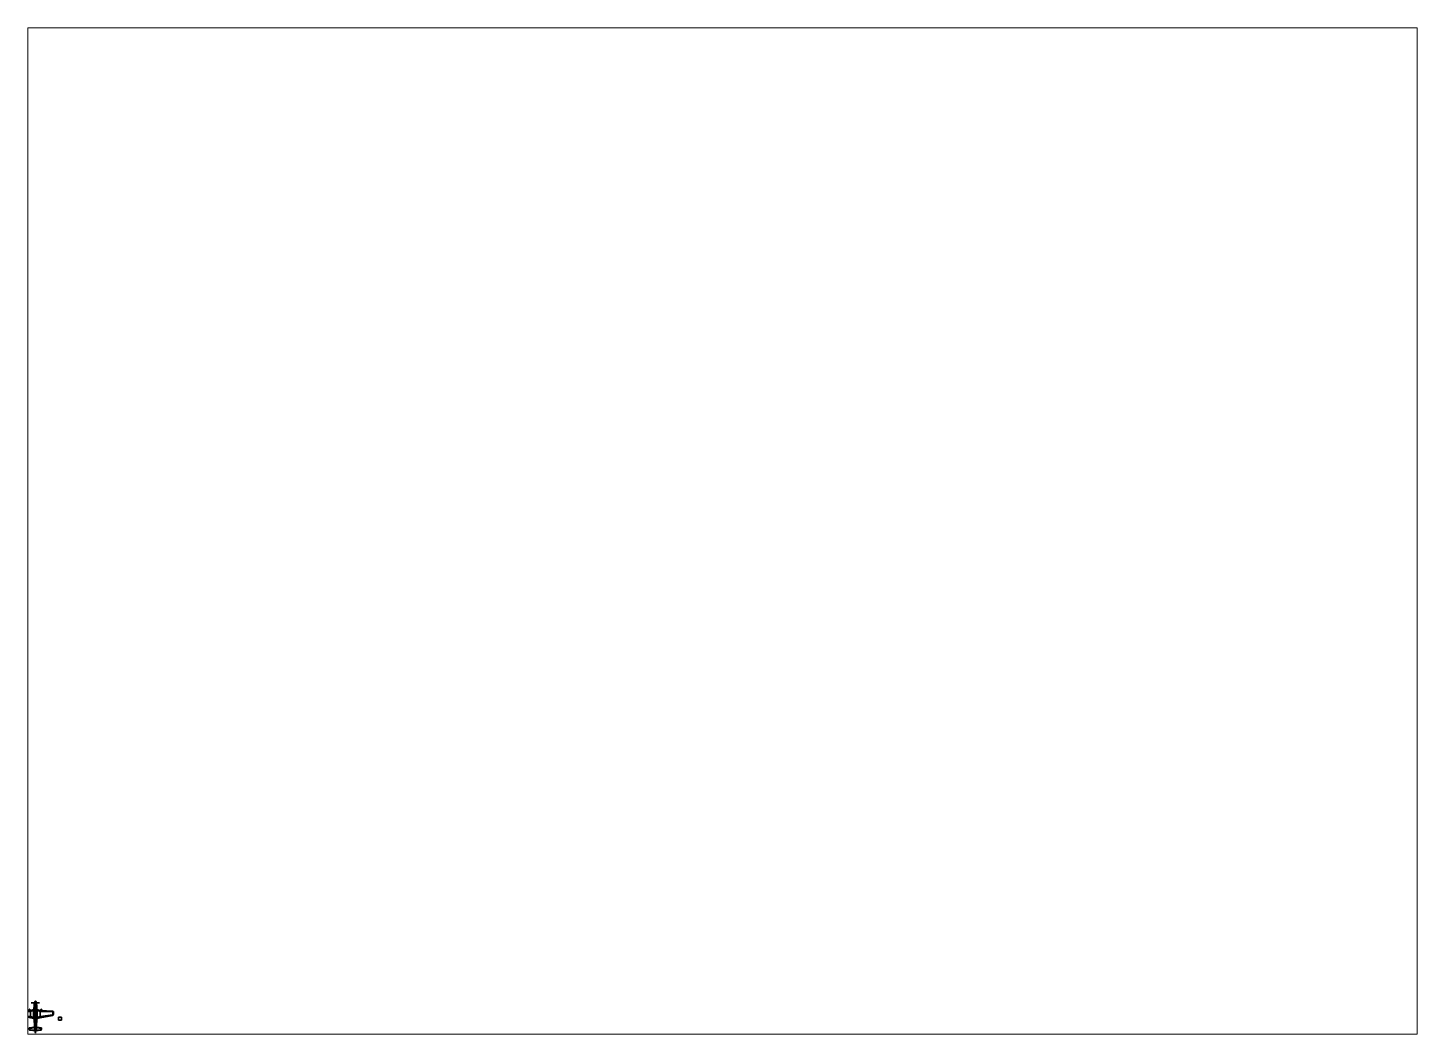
# Paper-space layout 'Layout1' of a CAD drawing. Header units: millimetres. Extents: x 28 to 251, y 20 to 181.
# The model-space entities are those that its viewports show. They can reach past a viewport. Long polylines and large blocks are cut down to what shows.
import ezdxf

# ---------------------------------------------------------------- set-up
doc = ezdxf.new("R2010")
doc.units = ezdxf.units.MM
for name, color, linetype in [('doors', 5, 'Continuous'), ('propeller', 1, 'Continuous'), ('shassis', 3, 'Continuous'), ('wheels', 2, 'Continuous'), ('wing1', 1, 'Continuous'), ('wing2', 6, 'Continuous')]:
    doc.layers.add(name, color=color, linetype=linetype)

msp = doc.modelspace()

# ---------------------------------------------------------------- linework, layer by layer
for points in [[(-0.46, 2.38, 1.36), (-0.48, 1.17, 1.39), (-0.47, 1.17, 1.93), (-0.45, 2.38, 1.9)], [(-0.4, 2.38, 1.28), (-0.45, 1.17, 1.31), (-0.48, 1.17, 1.39), (-0.46, 2.38, 1.36)], [(-0.48, 1.17, 1.39), (-0.45, 0.57, 1.4), (-0.45, 0.57, 1.94), (-0.47, 1.17, 1.93)], [(-0.45, 1.17, 1.31), (-0.43, 0.57, 1.32), (-0.45, 0.57, 1.4), (-0.48, 1.17, 1.39)], [(-0.45, 2.38, 1.9), (-0.47, 1.17, 1.93), (-0.44, 1.17, 2.18), (-0.41, 2.38, 2.15)], [(-0.47, 1.17, 1.93), (-0.45, 0.57, 1.94), (-0.43, 0.57, 2.19), (-0.44, 1.17, 2.18)], [(-0.35, 3.56, 1.51), (-0.4, 2.38, 1.28), (-0.46, 2.38, 1.36), (-0.42, 3.56, 1.66)], [(-0.42, 3.56, 1.66), (-0.46, 2.38, 1.36), (-0.45, 2.38, 1.9), (-0.42, 3.56, 2.01)], [(-0.45, 0.57, 1.4), (-0.45, -0.06, 1.11), (-0.46, -0.06, 1.65), (-0.45, 0.57, 1.94)], [(-0.45, 0.57, 1.94), (-0.46, -0.06, 1.65), (-0.45, -0.06, 2.09), (-0.43, 0.57, 2.19)], [(-0.42, 3.56, 2.01), (-0.45, 2.38, 1.9), (-0.41, 2.38, 2.15), (-0.33, 3.56, 2.27)], [(-0.32, 2.38, 1.23), (-0.39, 1.17, 1.24), (-0.45, 1.17, 1.31), (-0.4, 2.38, 1.28)], [(-0.39, 1.17, 1.24), (-0.34, 0.57, 1.25), (-0.43, 0.57, 1.32), (-0.45, 1.17, 1.31)], [(-0.39, 0.74, 1.13), (-0.4, 0.68, 1.06), (-0.45, -0.06, 1.11), (-0.39, -0.06, 1.19)], [(-0.4, 0.68, 1.06), (-0.36, 0.6, 0.97), (-0.42, -0.06, 1.03), (-0.45, -0.06, 1.11)], [(-0.43, 0.57, 1.32), (-0.42, -0.06, 1.03), (-0.45, -0.06, 1.11), (-0.45, 0.57, 1.4)], [(-0.43, 0.57, 2.19), (-0.45, -0.06, 2.09), (-0.4, -0.06, 2.32), (-0.37, 0.57, 2.39)], [(-0.41, 2.38, 2.15), (-0.44, 1.17, 2.18), (-0.4, 1.17, 2.38), (-0.34, 2.38, 2.35)], [(-0.44, 1.17, 2.18), (-0.43, 0.57, 2.19), (-0.37, 0.57, 2.39), (-0.4, 1.17, 2.38)], [(-0.34, 0.57, 1.25), (-0.37, -0.06, 0.96), (-0.42, -0.06, 1.03), (-0.43, 0.57, 1.32)], [(-0.34, 4.15, 2.1), (-0.36, 4.15, 1.99), (-0.42, 3.56, 2.01), (-0.33, 3.56, 2.27)], [(-0.36, 4.15, 1.99), (-0.34, 4.15, 1.88), (-0.42, 3.56, 1.66), (-0.42, 3.56, 2.01)], [(-0.34, 4.15, 1.88), (-0.29, 4.15, 1.78), (-0.35, 3.56, 1.51), (-0.42, 3.56, 1.66)], [(-0.26, 4.1, 1.72), (-0.21, 4.09, 1.64), (-0.35, 3.56, 1.51), (-0.42, 3.56, 1.66)], [(-0.36, 0.6, 0.97), (-0.31, 0.57, 0.94), (-0.37, -0.06, 0.96), (-0.42, -0.06, 1.03)], [(-0.33, 3.56, 2.27), (-0.41, 2.38, 2.15), (-0.34, 2.38, 2.35), (-0.26, 3.56, 2.37)], [(-0.26, 3.56, 1.43), (-0.32, 2.38, 1.23), (-0.4, 2.38, 1.28), (-0.35, 3.56, 1.51)], [(-0.34, 2.38, 2.35), (-0.4, 1.17, 2.38), (-0.33, 1.17, 2.51), (-0.26, 2.38, 2.48)], [(-0.4, 1.17, 2.38), (-0.37, 0.57, 2.39), (-0.31, 0.57, 2.52), (-0.33, 1.17, 2.51)], [(0.4, 0.68, 1.06), (-0.4, 0.68, 1.06), (-0.39, 0.74, 1.13), (0.39, 0.74, 1.13)], [(0.36, 0.6, 0.97), (-0.36, 0.6, 0.97), (-0.4, 0.68, 1.06), (0.4, 0.68, 1.06)], [(-0.37, 0.57, 2.39), (-0.4, -0.06, 2.32), (-0.34, -0.06, 2.49), (-0.31, 0.57, 2.52)], [(-0.24, 2.38, 1.21), (-0.06, 1.17, 1.22), (-0.39, 1.17, 1.24), (-0.32, 2.38, 1.23)], [(-0.06, 1.17, 1.22), (-0.06, 0.57, 1.24), (-0.34, 0.57, 1.25), (-0.39, 1.17, 1.24)], [(-0.27, 0.69, 1.15), (-0.39, 0.74, 1.13), (-0.39, -0.06, 1.19), (-0.27, -0.06, 1.26)], [(0.39, 0.74, 1.13), (-0.39, 0.74, 1.13), (-0.27, 0.69, 1.15), (0.27, 0.69, 1.15)], [(-0.06, 0.57, 1.24), (-0.2, -0.06, 0.91), (-0.37, -0.06, 0.96), (-0.34, 0.57, 1.25)], [(-0.31, 0.57, 0.94), (-0.16, 0.39, 0.91), (-0.2, -0.06, 0.91), (-0.37, -0.06, 0.96)], [(0.31, 0.57, 0.94), (-0.31, 0.57, 0.94), (-0.36, 0.6, 0.97), (0.36, 0.6, 0.97)], [(-0.29, 4.15, 1.78), (-0.21, 4.15, 1.7), (-0.26, 3.56, 1.43), (-0.35, 3.56, 1.51)], [(-0.21, 4.09, 1.64), (-0.18, 4.08, 1.56), (-0.26, 3.56, 1.43), (-0.35, 3.56, 1.51)], [(-0.29, 1.17, 2.49), (-0.35, 0.57, 2.33), (-0.32, 0.57, 2.61), (-0.29, 1.17, 2.55)], [(-0.35, 0.57, 2.33), (-0.3, -0.05, 2.45), (-0.27, -0.05, 2.64), (-0.32, 0.57, 2.61)], [(-0.29, 4.15, 2.2), (-0.34, 4.15, 2.1), (-0.33, 3.56, 2.27), (-0.26, 3.56, 2.37)], [(-0.26, 3.56, 2.37), (-0.34, 2.38, 2.35), (-0.26, 2.38, 2.48), (-0.18, 3.56, 2.44)], [(-0.31, 0.57, 2.52), (-0.34, -0.06, 2.49), (-0.15, -0.06, 2.62), (-0.15, 0.57, 2.64)], [(-0.26, 2.38, 2.48), (-0.33, 1.17, 2.51), (-0.15, 1.17, 2.63), (-0.11, 2.38, 2.57)], [(-0.33, 1.17, 2.51), (-0.31, 0.57, 2.52), (-0.15, 0.57, 2.64), (-0.15, 1.17, 2.63)], [(-0.15, 3.56, 1.38), (-0.24, 2.38, 1.21), (-0.32, 2.38, 1.23), (-0.26, 3.56, 1.43)], [(-0.29, 1.17, 2.55), (-0.32, 0.57, 2.61), (-0.31, 0.57, 2.73), (-0.26, 1.17, 2.61)], [(-0.32, 0.57, 2.61), (-0.27, -0.05, 2.64), (-0.25, -0.05, 2.73), (-0.31, 0.57, 2.73)], [(-0.26, 1.17, 2.61), (-0.31, 0.57, 2.73), (-0.25, 0.57, 2.86), (-0.19, 1.17, 2.7)], [(0.16, 0.39, 0.91), (-0.16, 0.39, 0.91), (-0.31, 0.57, 0.94), (0.31, 0.57, 0.94)], [(-0.31, 0.57, 2.73), (-0.25, -0.05, 2.73), (-0.19, -0.05, 2.84), (-0.25, 0.57, 2.86)], [(-0.21, 4.15, 2.28), (-0.29, 4.15, 2.2), (-0.26, 3.56, 2.37), (-0.18, 3.56, 2.44)], [(-0.29, 1.46, 2.49), (-0.29, 1.17, 2.49), (-0.29, 1.17, 2.55), (-0.29, 1.43, 2.55)], [(0.29, 1.43, 2.55), (0.29, 1.46, 2.49), (-0.29, 1.46, 2.49), (-0.29, 1.43, 2.55)], [(-0.29, 1.43, 2.55), (-0.29, 1.17, 2.55), (-0.26, 1.17, 2.61), (-0.26, 1.38, 2.61)], [(0.26, 1.38, 2.61), (0.29, 1.43, 2.55), (-0.29, 1.43, 2.55), (-0.26, 1.38, 2.61)], [(0.27, 0.69, 1.15), (-0.27, 0.69, 1.15), (-0.27, -0.06, 1.26), (0.27, -0.06, 1.26)], [(-0.21, 4.15, 1.7), (-0.11, 4.15, 1.65), (-0.15, 3.56, 1.38), (-0.26, 3.56, 1.43)], [(0.26, 4.1, 1.72), (0.21, 4.09, 1.64), (-0.21, 4.09, 1.64), (-0.26, 4.1, 1.72)], [(-0.18, 4.08, 1.56), (-0.12, 4.07, 1.51), (-0.15, 3.56, 1.38), (-0.26, 3.56, 1.43)], [(-0.18, 3.56, 2.44), (-0.26, 2.38, 2.48), (-0.11, 2.38, 2.57), (-0.09, 3.56, 2.48)], [(-0.26, 1.38, 2.61), (-0.26, 1.17, 2.61), (-0.19, 1.17, 2.7), (-0.19, 1.24, 2.7)], [(0.19, 1.24, 2.7), (0.26, 1.38, 2.61), (-0.26, 1.38, 2.61), (-0.19, 1.24, 2.7)], [(-0.19, 1.17, 2.7), (-0.25, 0.57, 2.86), (-0.15, 0.57, 2.96), (-0.11, 1.17, 2.76)], [(-0.25, 0.57, 2.86), (-0.19, -0.05, 2.84), (-0.1, -0.05, 2.91), (-0.15, 0.57, 2.96)], [(0, 3.56, 1.35), (0, 2.38, 1.2), (-0.24, 2.38, 1.21), (-0.15, 3.56, 1.38)], [(0, 2.38, 1.2), (0, 1.17, 1.19), (-0.06, 1.17, 1.22), (-0.24, 2.38, 1.21)], [(-0.11, 4.15, 2.33), (-0.21, 4.15, 2.28), (-0.18, 3.56, 2.44), (-0.09, 3.56, 2.48)], [(0.21, 4.09, 1.64), (0.18, 4.08, 1.56), (-0.18, 4.08, 1.56), (-0.21, 4.09, 1.64)], [(0, 0.57, 1.2), (0, -0.06, 0.91), (-0.2, -0.06, 0.91), (-0.06, 0.57, 1.24)], [(0, -0.06, 0.89), (-0.2, -0.06, 0.91), (-0.16, 0.39, 0.91), (0, 0.3, 0.9)], [(0.11, 1.2, 2.74), (0.19, 1.24, 2.7), (-0.19, 1.24, 2.7), (-0.11, 1.2, 2.74)], [(-0.19, 1.24, 2.7), (-0.19, 1.17, 2.7), (-0.11, 1.17, 2.76), (-0.11, 1.2, 2.74)], [(0.18, 4.08, 1.56), (0.12, 4.07, 1.51), (-0.12, 4.07, 1.51), (-0.18, 4.08, 1.56)], [(0, 0.3, 0.9), (0, 0.3, 0.9), (-0.16, 0.39, 0.91), (0.16, 0.39, 0.91)], [(-0.11, 4.15, 1.65), (0, 4.15, 1.63), (0, 3.56, 1.35), (-0.15, 3.56, 1.38)], [(0, 3.56, 1.35), (-0.15, 3.56, 1.38), (-0.12, 4.07, 1.51), (0, 4.04, 1.48)], [(-0.11, 2.38, 2.57), (-0.15, 1.17, 2.63), (0, 1.17, 2.65), (0, 2.38, 2.59)], [(-0.11, 1.17, 2.76), (-0.15, 0.57, 2.96), (0, 0.57, 3), (0, 1.17, 2.76)], [(-0.15, 0.57, 2.96), (-0.1, -0.05, 2.91), (0, -0.05, 2.93), (0, 0.57, 3)], [(0.12, 4.07, 1.51), (0, 4.04, 1.48), (0, 4.04, 1.48), (-0.12, 4.07, 1.51)], [(0, 4.15, 2.35), (-0.11, 4.15, 2.33), (-0.09, 3.56, 2.48), (0, 3.56, 2.49)], [(-0.09, 3.56, 2.48), (-0.11, 2.38, 2.57), (0, 2.38, 2.59), (0, 3.56, 2.49)], [(0.11, 1.17, 2.76), (0.11, 1.2, 2.74), (-0.11, 1.2, 2.74), (-0.11, 1.17, 2.76)], [(0, 1.17, 1.19), (0, 0.57, 1.2), (-0.06, 0.57, 1.24), (-0.06, 1.17, 1.22)], [(-0.05, 1, 3.01), (-0.06, 0.97, 3.01), (-0.03, 0.97, 3.06), (-0.03, 1, 3.06)], [(-0.03, 1, 2.97), (-0.03, 0.97, 2.96), (-0.06, 0.97, 3.01), (-0.05, 1, 3.01)], [(-0.03, 0.97, 3.06), (-0.06, 0.97, 3.01), (0.06, 0.97, 3.01), (0.03, 0.97, 3.06)], [(-0.06, 0.97, 3.01), (-0.03, 0.97, 2.96), (0.03, 0.97, 2.96), (0.06, 0.97, 3.01)], [(-0.03, 1.02, 3.01), (-0.05, 1, 3.01), (-0.03, 1, 3.06), (-0.01, 1.02, 3.04)], [(-0.01, 1.02, 2.99), (-0.03, 1, 2.97), (-0.05, 1, 3.01), (-0.03, 1.02, 3.01)], [(0, 1.03, 3.02), (-0.03, 1.02, 3.01), (-0.01, 1.02, 3.04), (0, 1.03, 3.02)], [(0, 1.03, 3.02), (-0.01, 1.02, 2.99), (-0.03, 1.02, 3.01), (0, 1.03, 3.02)], [(-0.01, 1.02, 3.04), (-0.03, 1, 3.06), (0.03, 1, 3.06), (0.01, 1.02, 3.04)], [(0.01, 1.02, 2.99), (0.03, 1, 2.97), (-0.03, 1, 2.97), (-0.01, 1.02, 2.99)], [(-0.03, 1, 3.06), (-0.03, 0.97, 3.06), (0.03, 0.97, 3.06), (0.03, 1, 3.06)], [(0.03, 1, 2.97), (0.03, 0.97, 2.96), (-0.03, 0.97, 2.96), (-0.03, 1, 2.97)], [(0, 1.01, 2.81), (-0.01, 1, 2.81), (-0.01, 1.03, 3.01), (0, 1.04, 3.01)], [(0, 1.04, 3.01), (-0.01, 1.03, 3.01), (0, 1.02, 3.01), (0.01, 1.03, 3.01)], [(0, 1.03, 3.02), (-0.01, 1.02, 3.04), (0.01, 1.02, 3.04), (0, 1.03, 3.02)], [(0, 1.03, 3.02), (0.01, 1.02, 2.99), (-0.01, 1.02, 2.99), (0, 1.03, 3.02)], [(-0.01, 1, 2.81), (0, 0.99, 2.81), (0, 1.02, 3.01), (-0.01, 1.03, 3.01)], [(-0.01, 0.14, 2.93), (-0.01, 0.14, 2.91), (-0.01, -3.94, 3.63), (-0.01, -3.94, 3.65)], [(-0.01, 0.14, 2.91), (0.01, 0.14, 2.92), (0.01, -3.94, 3.64), (-0.01, -3.94, 3.63)], [(0.11, 4.15, 2.33), (0, 4.15, 2.35), (0, 3.56, 2.49), (0.09, 3.56, 2.48)], [(0, 4.15, 1.63), (0.11, 4.15, 1.65), (0.15, 3.56, 1.38), (0, 3.56, 1.35)], [(0, 4.04, 1.48), (0.12, 4.07, 1.51), (0.15, 3.56, 1.38), (0, 3.56, 1.35)], [(0, 2.38, 1.2), (0, 3.56, 1.35), (0.15, 3.56, 1.38), (0.24, 2.38, 1.21)], [(0.11, 2.38, 2.57), (0.09, 3.56, 2.48), (0, 3.56, 2.49), (0, 2.38, 2.59)], [(0, 1.17, 1.19), (0, 2.38, 1.2), (0.24, 2.38, 1.21), (0.06, 1.17, 1.22)], [(0.15, 1.17, 2.63), (0.11, 2.38, 2.57), (0, 2.38, 2.59), (0, 1.17, 2.65)], [(0, 0.57, 1.2), (0, 1.17, 1.19), (0.06, 1.17, 1.22), (0.06, 0.57, 1.24)], [(0.15, 0.57, 2.96), (0.11, 1.17, 2.76), (0, 1.17, 2.76), (0, 0.57, 3)], [(0.01, 1, 2.81), (0, 1.01, 2.81), (0, 1.04, 3.01), (0.01, 1.03, 3.01)], [(0, 1.03, 3.02), (0.01, 1.02, 3.04), (0.03, 1.02, 3.01), (0, 1.03, 3.02)], [(0, 1.03, 3.02), (0.03, 1.02, 3.01), (0.01, 1.02, 2.99), (0, 1.03, 3.02)], [(0, 0.99, 2.81), (0.01, 1, 2.81), (0.01, 1.03, 3.01), (0, 1.02, 3.01)], [(0, -0.06, 0.91), (0, 0.57, 1.2), (0.06, 0.57, 1.24), (0.2, -0.06, 0.91)], [(0.1, -0.05, 2.91), (0.15, 0.57, 2.96), (0, 0.57, 3), (0, -0.05, 2.93)], [(0, 0.3, 0.9), (0.16, 0.39, 0.91), (0.2, -0.06, 0.91), (0, -0.06, 0.89)], [(0.01, 0.14, 2.92), (-0.01, 0.14, 2.93), (-0.01, -3.94, 3.65), (0.01, -3.94, 3.64)], [(0.01, 1.02, 3.04), (0.03, 1, 3.06), (0.05, 1, 3.01), (0.03, 1.02, 3.01)], [(0.03, 1.02, 3.01), (0.05, 1, 3.01), (0.03, 1, 2.97), (0.01, 1.02, 2.99)], [(0.03, 1, 3.06), (0.03, 0.97, 3.06), (0.06, 0.97, 3.01), (0.05, 1, 3.01)], [(0.05, 1, 3.01), (0.06, 0.97, 3.01), (0.03, 0.97, 2.96), (0.03, 1, 2.97)], [(0.06, 1.17, 1.22), (0.24, 2.38, 1.21), (0.32, 2.38, 1.23), (0.39, 1.17, 1.24)], [(0.06, 0.57, 1.24), (0.06, 1.17, 1.22), (0.39, 1.17, 1.24), (0.34, 0.57, 1.25)], [(0.2, -0.06, 0.91), (0.06, 0.57, 1.24), (0.34, 0.57, 1.25), (0.37, -0.06, 0.96)], [(0.21, 4.15, 2.28), (0.11, 4.15, 2.33), (0.09, 3.56, 2.48), (0.18, 3.56, 2.44)], [(0.26, 2.38, 2.48), (0.18, 3.56, 2.44), (0.09, 3.56, 2.48), (0.11, 2.38, 2.57)], [(0.19, -0.05, 2.84), (0.25, 0.57, 2.86), (0.15, 0.57, 2.96), (0.1, -0.05, 2.91)], [(0.11, 4.15, 1.65), (0.21, 4.15, 1.7), (0.26, 3.56, 1.43), (0.15, 3.56, 1.38)], [(0.33, 1.17, 2.51), (0.26, 2.38, 2.48), (0.11, 2.38, 2.57), (0.15, 1.17, 2.63)], [(0.19, 1.17, 2.7), (0.19, 1.24, 2.7), (0.11, 1.2, 2.74), (0.11, 1.17, 2.76)], [(0.25, 0.57, 2.86), (0.19, 1.17, 2.7), (0.11, 1.17, 2.76), (0.15, 0.57, 2.96)], [(0.26, 3.56, 1.43), (0.15, 3.56, 1.38), (0.12, 4.07, 1.51), (0.18, 4.08, 1.56)], [(0.24, 2.38, 1.21), (0.15, 3.56, 1.38), (0.26, 3.56, 1.43), (0.32, 2.38, 1.23)], [(0.31, 0.57, 2.52), (0.33, 1.17, 2.51), (0.15, 1.17, 2.63), (0.15, 0.57, 2.64)], [(0.34, -0.06, 2.49), (0.31, 0.57, 2.52), (0.15, 0.57, 2.64), (0.15, -0.06, 2.62)], [(0.37, -0.06, 0.96), (0.2, -0.06, 0.91), (0.16, 0.39, 0.91), (0.31, 0.57, 0.94)], [(0.29, 4.15, 2.2), (0.21, 4.15, 2.28), (0.18, 3.56, 2.44), (0.26, 3.56, 2.37)], [(0.35, 3.56, 1.51), (0.26, 3.56, 1.43), (0.18, 4.08, 1.56), (0.21, 4.09, 1.64)], [(0.34, 2.38, 2.35), (0.26, 3.56, 2.37), (0.18, 3.56, 2.44), (0.26, 2.38, 2.48)], [(0.26, 1.17, 2.61), (0.26, 1.38, 2.61), (0.19, 1.24, 2.7), (0.19, 1.17, 2.7)], [(0.31, 0.57, 2.73), (0.26, 1.17, 2.61), (0.19, 1.17, 2.7), (0.25, 0.57, 2.86)], [(0.25, -0.05, 2.73), (0.31, 0.57, 2.73), (0.25, 0.57, 2.86), (0.19, -0.05, 2.84)], [(0.21, 4.15, 1.7), (0.29, 4.15, 1.78), (0.35, 3.56, 1.51), (0.26, 3.56, 1.43)], [(0.42, 3.56, 1.66), (0.35, 3.56, 1.51), (0.21, 4.09, 1.64), (0.26, 4.1, 1.72)], [(0.27, -0.05, 2.64), (0.32, 0.57, 2.61), (0.31, 0.57, 2.73), (0.25, -0.05, 2.73)], [(0.34, 4.15, 2.1), (0.29, 4.15, 2.2), (0.26, 3.56, 2.37), (0.33, 3.56, 2.27)], [(0.32, 2.38, 1.23), (0.26, 3.56, 1.43), (0.35, 3.56, 1.51), (0.4, 2.38, 1.28)], [(0.41, 2.38, 2.15), (0.33, 3.56, 2.27), (0.26, 3.56, 2.37), (0.34, 2.38, 2.35)], [(0.4, 1.17, 2.38), (0.34, 2.38, 2.35), (0.26, 2.38, 2.48), (0.33, 1.17, 2.51)], [(0.29, 1.17, 2.55), (0.29, 1.43, 2.55), (0.26, 1.38, 2.61), (0.26, 1.17, 2.61)], [(0.32, 0.57, 2.61), (0.29, 1.17, 2.55), (0.26, 1.17, 2.61), (0.31, 0.57, 2.73)], [(0.27, -0.06, 1.26), (0.39, -0.06, 1.19), (0.39, 0.74, 1.13), (0.27, 0.69, 1.15)], [(0.3, -0.05, 2.45), (0.35, 0.57, 2.33), (0.32, 0.57, 2.61), (0.27, -0.05, 2.64)], [(0.29, 4.15, 1.78), (0.34, 4.15, 1.88), (0.42, 3.56, 1.66), (0.35, 3.56, 1.51)], [(0.29, 1.17, 2.49), (0.29, 1.46, 2.49), (0.29, 1.43, 2.55), (0.29, 1.17, 2.55)], [(0.35, 0.57, 2.33), (0.29, 1.17, 2.49), (0.29, 1.17, 2.55), (0.32, 0.57, 2.61)], [(0.37, 0.57, 2.39), (0.4, 1.17, 2.38), (0.33, 1.17, 2.51), (0.31, 0.57, 2.52)], [(0.42, -0.06, 1.03), (0.37, -0.06, 0.96), (0.31, 0.57, 0.94), (0.36, 0.6, 0.97)], [(0.4, -0.06, 2.32), (0.37, 0.57, 2.39), (0.31, 0.57, 2.52), (0.34, -0.06, 2.49)], [(0.39, 1.17, 1.24), (0.32, 2.38, 1.23), (0.4, 2.38, 1.28), (0.45, 1.17, 1.31)], [(0.36, 4.15, 1.99), (0.34, 4.15, 2.1), (0.33, 3.56, 2.27), (0.42, 3.56, 2.01)], [(0.45, 2.38, 1.9), (0.42, 3.56, 2.01), (0.33, 3.56, 2.27), (0.41, 2.38, 2.15)], [(0.34, 4.15, 1.88), (0.36, 4.15, 1.99), (0.42, 3.56, 2.01), (0.42, 3.56, 1.66)], [(0.44, 1.17, 2.18), (0.41, 2.38, 2.15), (0.34, 2.38, 2.35), (0.4, 1.17, 2.38)], [(0.34, 0.57, 1.25), (0.39, 1.17, 1.24), (0.45, 1.17, 1.31), (0.43, 0.57, 1.32)], [(0.37, -0.06, 0.96), (0.34, 0.57, 1.25), (0.43, 0.57, 1.32), (0.42, -0.06, 1.03)], [(0.4, 2.38, 1.28), (0.35, 3.56, 1.51), (0.42, 3.56, 1.66), (0.46, 2.38, 1.36)], [(0.45, -0.06, 1.11), (0.42, -0.06, 1.03), (0.36, 0.6, 0.97), (0.4, 0.68, 1.06)], [(0.43, 0.57, 2.19), (0.44, 1.17, 2.18), (0.4, 1.17, 2.38), (0.37, 0.57, 2.39)], [(0.45, -0.06, 2.09), (0.43, 0.57, 2.19), (0.37, 0.57, 2.39), (0.4, -0.06, 2.32)], [(0.39, -0.06, 1.19), (0.45, -0.06, 1.11), (0.4, 0.68, 1.06), (0.39, 0.74, 1.13)], [(0.45, 1.17, 1.31), (0.4, 2.38, 1.28), (0.46, 2.38, 1.36), (0.48, 1.17, 1.39)], [(0.47, 1.17, 1.93), (0.45, 2.38, 1.9), (0.41, 2.38, 2.15), (0.44, 1.17, 2.18)], [(0.46, 2.38, 1.36), (0.42, 3.56, 1.66), (0.42, 3.56, 2.01), (0.45, 2.38, 1.9)], [(0.42, -0.06, 1.03), (0.43, 0.57, 1.32), (0.45, 0.57, 1.4), (0.45, -0.06, 1.11)], [(0.43, 0.57, 1.32), (0.45, 1.17, 1.31), (0.48, 1.17, 1.39), (0.45, 0.57, 1.4)], [(0.45, 0.57, 1.94), (0.47, 1.17, 1.93), (0.44, 1.17, 2.18), (0.43, 0.57, 2.19)], [(0.46, -0.06, 1.65), (0.45, 0.57, 1.94), (0.43, 0.57, 2.19), (0.45, -0.06, 2.09)], [(0.48, 1.17, 1.39), (0.46, 2.38, 1.36), (0.45, 2.38, 1.9), (0.47, 1.17, 1.93)], [(0.45, 0.57, 1.4), (0.48, 1.17, 1.39), (0.47, 1.17, 1.93), (0.45, 0.57, 1.94)], [(0.45, -0.06, 1.11), (0.45, 0.57, 1.4), (0.45, 0.57, 1.94), (0.46, -0.06, 1.65)], [(8.01, 0, 1), (8.01, 0), (7.01, 0), (7.01, 0, 1)], [(8.01, 0), (8.01, -1), (7.01, -1), (7.01, 0)], [(7.01, 0), (7.01, -1), (7.01, -1, 1), (7.01, 0, 1)], [(7.01, 0, 1), (7.01, -1, 1), (8.01, -1, 1), (8.01, 0, 1)], [(8.01, -1, 1), (8.01, -1), (8.01, 0), (8.01, 0, 1)], [(-0.46, -0.06, 1.65), (-0.4, -1.18, 1.88), (-0.38, -1.18, 2.07), (-0.45, -0.06, 2.09)], [(-0.45, -0.06, 1.11), (-0.38, -1.18, 1.41), (-0.4, -1.18, 1.88), (-0.46, -0.06, 1.65)], [(-0.45, -0.06, 2.09), (-0.38, -1.18, 2.07), (-0.34, -1.18, 2.3), (-0.4, -0.06, 2.32)], [(-0.45, -0.06, 1.11), (-0.42, -0.06, 1.03), (-0.34, -1.18, 1.28), (-0.38, -1.18, 1.41)], [(-0.42, -0.06, 1.03), (-0.37, -0.06, 0.96), (-0.27, -1.18, 1.23), (-0.34, -1.18, 1.28)], [(-0.4, -0.06, 2.32), (-0.34, -1.18, 2.3), (-0.27, -1.18, 2.45), (-0.34, -0.06, 2.49)], [(-0.38, -1.18, 1.41), (-0.3, -2.31, 1.68), (-0.29, -2.31, 1.91), (-0.4, -1.18, 1.88)], [(-0.4, -1.18, 1.88), (-0.29, -2.31, 1.91), (-0.26, -2.31, 2.09), (-0.38, -1.18, 2.07)], [(-0.34, -1.18, 1.28), (-0.24, -2.31, 1.61), (-0.3, -2.31, 1.68), (-0.38, -1.18, 1.41)], [(-0.38, -1.18, 2.07), (-0.26, -2.31, 2.09), (-0.2, -2.31, 2.26), (-0.34, -1.18, 2.3)], [(-0.37, -0.06, 0.96), (-0.2, -0.06, 0.91), (-0.1, -1.18, 1.19), (-0.27, -1.18, 1.23)], [(-0.34, -0.06, 2.49), (-0.27, -1.18, 2.45), (-0.15, -1.18, 2.55), (-0.15, -0.06, 2.62)], [(-0.27, -1.18, 1.23), (-0.16, -2.31, 1.58), (-0.24, -2.31, 1.61), (-0.34, -1.18, 1.28)], [(-0.34, -1.18, 2.3), (-0.2, -2.31, 2.26), (-0.13, -2.31, 2.38), (-0.27, -1.18, 2.45)], [(-0.3, -0.05, 2.45), (-0.17, -0.67, 2.49), (0, -0.93, 2.53), (-0.27, -0.05, 2.64)], [(-0.3, -2.31, 1.68), (-0.17, -3.6, 1.84), (-0.18, -3.6, 1.86), (-0.29, -2.31, 1.91)], [(-0.24, -2.31, 1.61), (-0.15, -3.6, 1.78), (-0.17, -3.6, 1.84), (-0.3, -2.31, 1.68)], [(-0.29, -2.31, 1.91), (-0.18, -3.6, 1.86), (-0.15, -3.6, 2.1), (-0.26, -2.31, 2.09)], [(-0.27, -0.05, 2.64), (0, -0.93, 2.53), (0, -0.86, 2.62), (-0.25, -0.05, 2.73)], [(-0.1, -1.18, 1.19), (-0.1, -2.31, 1.57), (-0.16, -2.31, 1.58), (-0.27, -1.18, 1.23)], [(-0.27, -1.18, 2.45), (-0.13, -2.31, 2.38), (-0.04, -2.31, 2.47), (-0.15, -1.18, 2.55)], [(-0.26, -2.31, 2.09), (-0.15, -3.6, 2.1), (-0.11, -3.6, 2.21), (-0.2, -2.31, 2.26)], [(-0.25, -0.05, 2.73), (0, -0.86, 2.62), (0, -0.67, 2.71), (-0.19, -0.05, 2.84)], [(-0.16, -2.31, 1.58), (-0.12, -3.6, 1.74), (-0.15, -3.6, 1.78), (-0.24, -2.31, 1.61)], [(0, -1.18, 1.19), (-0.1, -1.18, 1.19), (-0.2, -0.06, 0.91), (0, -0.06, 0.89)], [(-0.2, -2.31, 2.26), (-0.11, -3.6, 2.21), (-0.09, -3.6, 2.24), (-0.13, -2.31, 2.38)], [(-0.19, -0.05, 2.84), (0, -0.67, 2.71), (0, -0.47, 2.81), (-0.1, -0.05, 2.91)], [(-0.17, -3.6, 1.84), (-0.1, -4.27, 1.96), (-0.09, -4.27, 2.13), (-0.18, -3.6, 1.86)], [(-0.18, -3.6, 1.86), (-0.09, -4.27, 2.13), (-0.07, -4.27, 2.22), (-0.15, -3.6, 2.1)], [(-0.15, -3.6, 1.78), (-0.09, -4.27, 1.92), (-0.1, -4.27, 1.96), (-0.17, -3.6, 1.84)], [(-0.1, -2.31, 1.57), (-0.08, -3.6, 1.71), (-0.12, -3.6, 1.74), (-0.16, -2.31, 1.58)], [(-0.15, -0.06, 2.62), (-0.15, -1.18, 2.55), (0, -1.18, 2.59), (0, -0.06, 2.65)], [(-0.15, -1.18, 2.55), (-0.04, -2.31, 2.47), (0, -2.31, 2.48), (0, -1.18, 2.59)], [(-0.12, -3.6, 1.74), (-0.08, -4.27, 1.88), (-0.09, -4.27, 1.92), (-0.15, -3.6, 1.78)], [(-0.15, -3.6, 2.1), (-0.07, -4.27, 2.22), (-0.05, -4.27, 2.25), (-0.11, -3.6, 2.21)], [(-0.13, -2.31, 2.38), (-0.09, -3.6, 2.24), (-0.04, -3.6, 2.27), (-0.04, -2.31, 2.47)], [(-0.08, -3.6, 1.71), (-0.05, -4.27, 1.84), (-0.08, -4.27, 1.88), (-0.12, -3.6, 1.74)], [(-0.11, -3.6, 2.21), (-0.05, -4.27, 2.25), (-0.04, -4.27, 2.26), (-0.09, -3.6, 2.24)], [(-0.1, -0.05, 2.91), (0, -0.47, 2.81), (0, -0.26, 2.88), (0, -0.05, 2.93)], [(0, -1.18, 1.19), (0, -2.31, 1.56), (-0.1, -2.31, 1.57), (-0.1, -1.18, 1.19)], [(0, -2.31, 1.56), (0, -3.6, 1.7), (-0.08, -3.6, 1.71), (-0.1, -2.31, 1.57)], [(-0.09, -3.6, 2.24), (-0.04, -4.27, 2.26), (-0.02, -4.27, 2.27), (-0.04, -3.6, 2.27)], [(0, -3.6, 1.7), (0, -4.27, 1.83), (-0.05, -4.27, 1.84), (-0.08, -3.6, 1.71)], [(-0.07, -4.24, 2.74), (-0.02, -4.24, 2.25), (-0.01, -1.69, 2.27), (-0.06, -3.56, 2.74)], [(-0.07, -4.24, 2.81), (-0.07, -4.24, 2.74), (-0.06, -3.56, 2.74), (-0.06, -3.66, 2.81)], [(-0.07, -4.24, 2.88), (-0.07, -4.24, 2.81), (-0.06, -3.66, 2.81), (-0.06, -3.72, 2.88)], [(-0.05, -4.24, 3.61), (-0.07, -4.24, 2.88), (-0.06, -3.72, 2.88), (-0.04, -4.07, 3.61)], [(-0.06, -4.74, 2.74), (-0.01, -4.75, 2.23), (-0.02, -4.24, 2.25), (-0.07, -4.24, 2.74)], [(-0.04, -4.58, 3.61), (-0.06, -4.71, 2.88), (-0.07, -4.24, 2.88), (-0.05, -4.24, 3.61)], [(-0.06, -4.71, 2.88), (-0.06, -4.73, 2.81), (-0.07, -4.24, 2.81), (-0.07, -4.24, 2.88)], [(-0.06, -4.73, 2.81), (-0.06, -4.74, 2.74), (-0.07, -4.24, 2.74), (-0.07, -4.24, 2.81)], [(0, -3.36, 2.74), (0, -1.39, 2.27), (-0.01, -1.69, 2.27), (-0.06, -3.56, 2.74)], [(0, -3.46, 2.81), (0, -3.36, 2.74), (-0.06, -3.56, 2.74), (-0.06, -3.66, 2.81)], [(0, -3.52, 2.88), (0, -3.46, 2.81), (-0.06, -3.66, 2.81), (-0.06, -3.72, 2.88)], [(0, -3.87, 3.61), (0, -3.52, 2.88), (-0.06, -3.72, 2.88), (-0.04, -4.07, 3.61)], [(-0.04, -4.24, 3.71), (-0.05, -4.24, 3.61), (-0.04, -4.07, 3.61), (-0.03, -4.12, 3.71)], [(-0.03, -4.52, 3.71), (-0.04, -4.58, 3.61), (-0.05, -4.24, 3.61), (-0.04, -4.24, 3.71)], [(0, -1.94, 2.48), (-0.04, -1.98, 2.48), (-0.02, -1.98, 3.07), (0, -1.96, 3.07)], [(-0.04, -1.98, 2.48), (0, -2.02, 2.48), (0, -2, 3.07), (-0.02, -1.98, 3.07)], [(-0.04, -2.31, 2.47), (-0.04, -3.6, 2.27), (0, -3.6, 2.27), (0, -2.31, 2.48)], [(-0.04, -3.6, 2.27), (-0.02, -4.27, 2.27), (0, -4.27, 2.27), (0, -3.6, 2.27)], [(0, -3.92, 3.71), (0, -3.87, 3.61), (-0.04, -4.07, 3.61), (-0.03, -4.12, 3.71)], [(-0.02, -4.24, 3.77), (-0.04, -4.24, 3.71), (-0.03, -4.12, 3.71), (-0.03, -4.22, 3.76)], [(-0.03, -4.44, 3.74), (-0.03, -4.52, 3.71), (-0.04, -4.24, 3.71), (-0.02, -4.24, 3.77)], [(0, -4.02, 3.76), (0, -3.92, 3.71), (-0.03, -4.12, 3.71), (-0.03, -4.22, 3.76)], [(-0.03, -4.22, 3.76), (-0.02, -4.24, 3.77), (0, -4.24, 3.77), (0, -4.02, 3.76)], [(-0.02, -4.24, 3.77), (-0.03, -4.44, 3.74), (0, -4.54, 3.74), (0, -4.24, 3.77)], [(-0.02, -1.98, 3.07), (0, -2, 3.07), (0.02, -1.98, 3.07), (0, -1.96, 3.07)], [(0, -0.86, 2.62), (0.25, -0.05, 2.73), (0.19, -0.05, 2.84), (0, -0.67, 2.71)], [(0, -0.93, 2.53), (0.27, -0.05, 2.64), (0.25, -0.05, 2.73), (0, -0.86, 2.62)], [(0, -0.47, 2.81), (0.1, -0.05, 2.91), (0, -0.05, 2.93), (0, -0.26, 2.88)], [(0, -0.67, 2.71), (0.19, -0.05, 2.84), (0.1, -0.05, 2.91), (0, -0.47, 2.81)], [(0.17, -0.67, 2.49), (0.3, -0.05, 2.45), (0.27, -0.05, 2.64), (0, -0.93, 2.53)], [(0.15, -1.18, 2.55), (0.15, -0.06, 2.62), (0, -0.06, 2.65), (0, -1.18, 2.59)], [(0, -0.06, 0.89), (0.2, -0.06, 0.91), (0.1, -1.18, 1.19), (0, -1.18, 1.19)], [(0, -2.31, 1.56), (0, -1.18, 1.19), (0.1, -1.18, 1.19), (0.1, -2.31, 1.57)], [(0.04, -2.31, 2.47), (0.15, -1.18, 2.55), (0, -1.18, 2.59), (0, -2.31, 2.48)], [(0.06, -3.56, 2.74), (0.01, -1.69, 2.27), (0, -1.39, 2.27), (0, -3.36, 2.74)], [(0.04, -1.98, 2.48), (0, -1.94, 2.48), (0, -1.96, 3.07), (0.02, -1.98, 3.07)], [(0, -2.02, 2.48), (0.04, -1.98, 2.48), (0.02, -1.98, 3.07), (0, -2, 3.07)], [(0, -3.6, 1.7), (0, -2.31, 1.56), (0.1, -2.31, 1.57), (0.08, -3.6, 1.71)], [(0.04, -3.6, 2.27), (0.04, -2.31, 2.47), (0, -2.31, 2.48), (0, -3.6, 2.27)], [(0.06, -3.66, 2.81), (0.06, -3.56, 2.74), (0, -3.36, 2.74), (0, -3.46, 2.81)], [(0.06, -3.72, 2.88), (0.06, -3.66, 2.81), (0, -3.46, 2.81), (0, -3.52, 2.88)], [(0.04, -4.07, 3.61), (0.06, -3.72, 2.88), (0, -3.52, 2.88), (0, -3.87, 3.61)], [(0, -4.27, 1.83), (0, -3.6, 1.7), (0.08, -3.6, 1.71), (0.05, -4.27, 1.84)], [(0.02, -4.27, 2.27), (0.04, -3.6, 2.27), (0, -3.6, 2.27), (0, -4.27, 2.27)], [(0.03, -4.12, 3.71), (0.04, -4.07, 3.61), (0, -3.87, 3.61), (0, -3.92, 3.71)], [(0.03, -4.22, 3.76), (0.03, -4.12, 3.71), (0, -3.92, 3.71), (0, -4.02, 3.76)], [(0, -4.02, 3.76), (0, -4.24, 3.77), (0.02, -4.24, 3.77), (0.03, -4.22, 3.76)], [(0, -4.24, 3.77), (0, -4.54, 3.74), (0.03, -4.44, 3.74), (0.02, -4.24, 3.77)], [(0.07, -4.24, 2.74), (0.02, -4.24, 2.25), (0.01, -1.69, 2.27), (0.06, -3.56, 2.74)], [(0.06, -4.74, 2.74), (0.01, -4.75, 2.23), (0.02, -4.24, 2.25), (0.07, -4.24, 2.74)], [(0.04, -4.27, 2.26), (0.09, -3.6, 2.24), (0.04, -3.6, 2.27), (0.02, -4.27, 2.27)], [(0.02, -4.24, 3.77), (0.04, -4.24, 3.71), (0.03, -4.12, 3.71), (0.03, -4.22, 3.76)], [(0.03, -4.44, 3.74), (0.03, -4.52, 3.71), (0.04, -4.24, 3.71), (0.02, -4.24, 3.77)], [(0.04, -4.24, 3.71), (0.05, -4.24, 3.61), (0.04, -4.07, 3.61), (0.03, -4.12, 3.71)], [(0.03, -4.52, 3.71), (0.04, -4.58, 3.61), (0.05, -4.24, 3.61), (0.04, -4.24, 3.71)], [(0.13, -2.31, 2.38), (0.27, -1.18, 2.45), (0.15, -1.18, 2.55), (0.04, -2.31, 2.47)], [(0.09, -3.6, 2.24), (0.13, -2.31, 2.38), (0.04, -2.31, 2.47), (0.04, -3.6, 2.27)], [(0.05, -4.27, 2.25), (0.11, -3.6, 2.21), (0.09, -3.6, 2.24), (0.04, -4.27, 2.26)], [(0.05, -4.24, 3.61), (0.07, -4.24, 2.88), (0.06, -3.72, 2.88), (0.04, -4.07, 3.61)], [(0.04, -4.58, 3.61), (0.06, -4.71, 2.88), (0.07, -4.24, 2.88), (0.05, -4.24, 3.61)], [(0.05, -4.27, 1.84), (0.08, -3.6, 1.71), (0.12, -3.6, 1.74), (0.08, -4.27, 1.88)], [(0.07, -4.27, 2.22), (0.15, -3.6, 2.1), (0.11, -3.6, 2.21), (0.05, -4.27, 2.25)], [(0.07, -4.24, 2.81), (0.07, -4.24, 2.74), (0.06, -3.56, 2.74), (0.06, -3.66, 2.81)], [(0.07, -4.24, 2.88), (0.07, -4.24, 2.81), (0.06, -3.66, 2.81), (0.06, -3.72, 2.88)], [(0.06, -4.73, 2.81), (0.06, -4.74, 2.74), (0.07, -4.24, 2.74), (0.07, -4.24, 2.81)], [(0.06, -4.71, 2.88), (0.06, -4.73, 2.81), (0.07, -4.24, 2.81), (0.07, -4.24, 2.88)], [(0.09, -4.27, 2.13), (0.18, -3.6, 1.86), (0.15, -3.6, 2.1), (0.07, -4.27, 2.22)], [(0.08, -3.6, 1.71), (0.1, -2.31, 1.57), (0.16, -2.31, 1.58), (0.12, -3.6, 1.74)], [(0.08, -4.27, 1.88), (0.12, -3.6, 1.74), (0.15, -3.6, 1.78), (0.09, -4.27, 1.92)], [(0.11, -3.6, 2.21), (0.2, -2.31, 2.26), (0.13, -2.31, 2.38), (0.09, -3.6, 2.24)], [(0.1, -4.27, 1.96), (0.17, -3.6, 1.84), (0.18, -3.6, 1.86), (0.09, -4.27, 2.13)], [(0.09, -4.27, 1.92), (0.15, -3.6, 1.78), (0.17, -3.6, 1.84), (0.1, -4.27, 1.96)], [(0.27, -1.18, 1.23), (0.1, -1.18, 1.19), (0.2, -0.06, 0.91), (0.37, -0.06, 0.96)], [(0.1, -2.31, 1.57), (0.1, -1.18, 1.19), (0.27, -1.18, 1.23), (0.16, -2.31, 1.58)], [(0.15, -3.6, 2.1), (0.26, -2.31, 2.09), (0.2, -2.31, 2.26), (0.11, -3.6, 2.21)], [(0.12, -3.6, 1.74), (0.16, -2.31, 1.58), (0.24, -2.31, 1.61), (0.15, -3.6, 1.78)], [(0.2, -2.31, 2.26), (0.34, -1.18, 2.3), (0.27, -1.18, 2.45), (0.13, -2.31, 2.38)], [(0.27, -1.18, 2.45), (0.34, -0.06, 2.49), (0.15, -0.06, 2.62), (0.15, -1.18, 2.55)], [(0.15, -3.6, 1.78), (0.24, -2.31, 1.61), (0.3, -2.31, 1.68), (0.17, -3.6, 1.84)], [(0.18, -3.6, 1.86), (0.29, -2.31, 1.91), (0.26, -2.31, 2.09), (0.15, -3.6, 2.1)], [(0.16, -2.31, 1.58), (0.27, -1.18, 1.23), (0.34, -1.18, 1.28), (0.24, -2.31, 1.61)], [(0.17, -3.6, 1.84), (0.3, -2.31, 1.68), (0.29, -2.31, 1.91), (0.18, -3.6, 1.86)], [(0.26, -2.31, 2.09), (0.38, -1.18, 2.07), (0.34, -1.18, 2.3), (0.2, -2.31, 2.26)], [(0.24, -2.31, 1.61), (0.34, -1.18, 1.28), (0.38, -1.18, 1.41), (0.3, -2.31, 1.68)], [(0.29, -2.31, 1.91), (0.4, -1.18, 1.88), (0.38, -1.18, 2.07), (0.26, -2.31, 2.09)], [(0.34, -1.18, 2.3), (0.4, -0.06, 2.32), (0.34, -0.06, 2.49), (0.27, -1.18, 2.45)], [(0.34, -1.18, 1.28), (0.27, -1.18, 1.23), (0.37, -0.06, 0.96), (0.42, -0.06, 1.03)], [(0.3, -2.31, 1.68), (0.38, -1.18, 1.41), (0.4, -1.18, 1.88), (0.29, -2.31, 1.91)], [(0.38, -1.18, 2.07), (0.45, -0.06, 2.09), (0.4, -0.06, 2.32), (0.34, -1.18, 2.3)], [(0.38, -1.18, 1.41), (0.34, -1.18, 1.28), (0.42, -0.06, 1.03), (0.45, -0.06, 1.11)], [(0.4, -1.18, 1.88), (0.46, -0.06, 1.65), (0.45, -0.06, 2.09), (0.38, -1.18, 2.07)], [(0.38, -1.18, 1.41), (0.45, -0.06, 1.11), (0.46, -0.06, 1.65), (0.4, -1.18, 1.88)], [(7.01, -1, 1), (7.01, -1), (8.01, -1), (8.01, -1, 1)], [(-0.09, -4.27, 1.92), (0, -4.67, 1.92), (0, -4.75, 1.96), (-0.1, -4.27, 1.96)], [(-0.1, -4.27, 1.96), (0, -4.75, 1.96), (0, -4.84, 2.03), (-0.09, -4.27, 2.13)], [(-0.08, -4.27, 1.88), (0, -4.55, 1.88), (0, -4.67, 1.92), (-0.09, -4.27, 1.92)], [(-0.09, -4.27, 2.13), (0, -4.84, 2.03), (0, -4.9, 2.11), (-0.07, -4.27, 2.22)], [(-0.05, -4.27, 1.84), (0, -4.36, 1.84), (0, -4.55, 1.88), (-0.08, -4.27, 1.88)], [(-0.07, -4.27, 2.22), (0, -4.9, 2.11), (0, -4.92, 2.19), (-0.05, -4.27, 2.25)], [(-0.04, -4.58, 3.61), (-0.06, -4.71, 2.88), (0, -4.81, 2.88), (0, -4.68, 3.61)], [(-0.06, -4.71, 2.88), (-0.06, -4.73, 2.81), (0, -4.83, 2.81), (0, -4.81, 2.88)], [(-0.06, -4.73, 2.81), (-0.06, -4.74, 2.74), (0, -4.84, 2.74), (0, -4.83, 2.81)], [(-0.06, -4.74, 2.74), (-0.01, -4.75, 2.23), (0, -4.92, 2.26), (0, -4.84, 2.74)], [(0, -4.27, 1.83), (0, -4.31, 1.83), (0, -4.36, 1.84), (-0.05, -4.27, 1.84)], [(-0.05, -4.27, 2.25), (0, -4.92, 2.19), (0, -4.92, 2.26), (-0.04, -4.27, 2.26)], [(-0.04, -4.27, 2.26), (0, -4.92, 2.26), (0, -4.92, 2.26), (-0.02, -4.27, 2.27)], [(-0.03, -4.52, 3.71), (-0.04, -4.58, 3.61), (0, -4.68, 3.61), (0, -4.62, 3.71)], [(-0.03, -4.44, 3.74), (-0.03, -4.52, 3.71), (0, -4.62, 3.71), (0, -4.54, 3.74)], [(-0.02, -4.27, 2.27), (0, -4.92, 2.26), (0, -4.92, 2.26), (0, -4.27, 2.27)], [(0, -4.36, 1.84), (0.05, -4.27, 1.84), (0.08, -4.27, 1.88), (0, -4.55, 1.88)], [(0, -4.31, 1.83), (0, -4.27, 1.83), (0.05, -4.27, 1.84), (0, -4.36, 1.84)], [(0, -4.9, 2.11), (0.07, -4.27, 2.22), (0.05, -4.27, 2.25), (0, -4.92, 2.19)], [(0, -4.84, 2.03), (0.09, -4.27, 2.13), (0.07, -4.27, 2.22), (0, -4.9, 2.11)], [(0, -4.92, 2.19), (0.05, -4.27, 2.25), (0.04, -4.27, 2.26), (0, -4.92, 2.26)], [(0, -4.92, 2.26), (0.02, -4.27, 2.27), (0, -4.27, 2.27), (0, -4.92, 2.26)], [(0, -4.92, 2.26), (0.04, -4.27, 2.26), (0.02, -4.27, 2.27), (0, -4.92, 2.26)], [(0, -4.55, 1.88), (0.08, -4.27, 1.88), (0.09, -4.27, 1.92), (0, -4.67, 1.92)], [(0, -4.67, 1.92), (0.09, -4.27, 1.92), (0.1, -4.27, 1.96), (0, -4.75, 1.96)], [(0, -4.75, 1.96), (0.1, -4.27, 1.96), (0.09, -4.27, 2.13), (0, -4.84, 2.03)], [(0, -4.54, 3.74), (0, -4.62, 3.71), (0.03, -4.52, 3.71), (0.03, -4.44, 3.74)], [(0, -4.62, 3.71), (0, -4.68, 3.61), (0.04, -4.58, 3.61), (0.03, -4.52, 3.71)], [(0, -4.68, 3.61), (0, -4.81, 2.88), (0.06, -4.71, 2.88), (0.04, -4.58, 3.61)], [(0, -4.81, 2.88), (0, -4.83, 2.81), (0.06, -4.73, 2.81), (0.06, -4.71, 2.88)], [(0, -4.83, 2.81), (0, -4.84, 2.74), (0.06, -4.74, 2.74), (0.06, -4.73, 2.81)], [(0, -4.84, 2.74), (0, -4.92, 2.26), (0.01, -4.75, 2.23), (0.06, -4.74, 2.74)]]:
    msp.add_3dface(points)
at = {"layer": 'doors'}
for points in [[(-0.07, 2.1, 0.44), (-0.07, 2.12, 0.81), (-0.07, 1.26, 0.7), (-0.07, 1.43, 0.41)], [(-0.07, 2.12, 0.81), (-0.07, 1.89, 1.38), (-0.07, 1.28, 1.26), (-0.07, 1.26, 0.7)], [(0.07, 2.12, 0.81), (0.07, 1.89, 1.38), (0.07, 1.28, 1.26), (0.07, 1.26, 0.7)], [(0.07, 2.1, 0.44), (0.07, 2.12, 0.81), (0.07, 1.26, 0.7), (0.07, 1.43, 0.41)], [(-0.07, -2.46, 1.43), (-0.07, -2.43, 1.58), (-0.07, -3.04, 1.65), (-0.07, -3.06, 1.51)], [(0.07, -2.46, 1.43), (0.07, -2.43, 1.58), (0.07, -3.04, 1.65), (0.07, -3.06, 1.51)]]:
    msp.add_3dface(points, dxfattribs=at)
at = {"layer": 'propeller'}
for points in [[(-1.13, 4.35, 3.19), (-1.28, 4.35, 3.06), (-1.27, 4.35, 3.02), (-1.09, 4.35, 3.17)], [(-1.22, 4.35, 3.17), (-1.26, 4.35, 3.13), (-1.28, 4.35, 3.06), (-1.13, 4.35, 3.19)], [(-1.09, 4.35, 3.17), (-1.27, 4.35, 3.02), (-1.22, 4.35, 2.95), (-0.9, 4.35, 3.02)], [(-0.9, 4.35, 3.02), (-1.22, 4.35, 2.95), (-1.07, 4.35, 2.8), (-0.68, 4.35, 2.82)], [(-1.18, 4.35, 0.77), (-1.14, 4.35, 0.73), (-1.07, 4.35, 0.71), (-1.2, 4.35, 0.86)], [(-1.2, 4.35, 0.86), (-1.07, 4.35, 0.71), (-1.03, 4.35, 0.72), (-1.18, 4.35, 0.9)], [(-1.18, 4.35, 0.9), (-1.03, 4.35, 0.72), (-0.96, 4.35, 0.77), (-1.03, 4.35, 1.09)], [(-0.68, 4.35, 2.82), (-1.07, 4.35, 2.8), (-0.61, 4.35, 2.39), (-0.47, 4.35, 2.54)], [(-1.03, 4.35, 1.09), (-0.96, 4.35, 0.77), (-0.81, 4.35, 0.92), (-0.83, 4.35, 1.31)], [(-0.83, 4.35, 1.31), (-0.81, 4.35, 0.92), (-0.4, 4.35, 1.38), (-0.55, 4.35, 1.52)], [(-0.47, 4.35, 2.54), (-0.61, 4.35, 2.39), (-0.1, 4.35, 1.93), (0, 4.35, 2.13)], [(-0.55, 4.35, 1.52), (-0.4, 4.35, 1.38), (0.06, 4.35, 1.89), (-0.14, 4.35, 1.99)], [(-0.34, 4.15, 1.88), (-0.36, 4.15, 1.99), (-0.18, 4.69, 1.99), (-0.17, 4.69, 1.93)], [(-0.36, 4.15, 1.99), (-0.34, 4.15, 2.1), (-0.17, 4.69, 2.05), (-0.18, 4.69, 1.99)], [(-0.29, 4.15, 1.78), (-0.34, 4.15, 1.88), (-0.17, 4.69, 1.93), (-0.15, 4.69, 1.88)], [(-0.34, 4.15, 2.1), (-0.29, 4.15, 2.2), (-0.15, 4.69, 2.1), (-0.17, 4.69, 2.05)], [(-0.21, 4.15, 1.7), (-0.29, 4.15, 1.78), (-0.15, 4.69, 1.88), (-0.11, 4.69, 1.84)], [(-0.29, 4.15, 2.2), (-0.21, 4.15, 2.28), (-0.11, 4.69, 2.14), (-0.15, 4.69, 2.1)], [(-0.11, 4.15, 1.65), (-0.21, 4.15, 1.7), (-0.11, 4.69, 1.84), (-0.06, 4.69, 1.82)], [(-0.21, 4.15, 2.28), (-0.11, 4.15, 2.33), (-0.06, 4.69, 2.16), (-0.11, 4.69, 2.14)], [(-0.17, 4.69, 1.93), (-0.18, 4.69, 1.99), (0, 4.91, 1.99)], [(-0.18, 4.69, 1.99), (-0.17, 4.69, 2.05), (0, 4.91, 1.99)], [(-0.15, 4.69, 1.88), (-0.17, 4.69, 1.93), (0, 4.91, 1.99)], [(-0.17, 4.69, 2.05), (-0.15, 4.69, 2.1), (0, 4.91, 1.99)], [(-0.11, 4.69, 1.84), (-0.15, 4.69, 1.88), (0, 4.91, 1.99)], [(-0.15, 4.69, 2.1), (-0.11, 4.69, 2.14), (0, 4.91, 1.99)], [(-0.06, 4.69, 1.82), (-0.11, 4.69, 1.84), (0, 4.91, 1.99)], [(-0.11, 4.69, 2.14), (-0.06, 4.69, 2.16), (0, 4.91, 1.99)], [(0, 4.15, 1.63), (-0.11, 4.15, 1.65), (-0.06, 4.69, 1.82), (0, 4.69, 1.81)], [(-0.11, 4.15, 2.33), (0, 4.15, 2.35), (0, 4.69, 2.17), (-0.06, 4.69, 2.16)], [(0, 4.69, 1.81), (-0.06, 4.69, 1.82), (0, 4.91, 1.99)], [(-0.06, 4.69, 2.16), (0, 4.69, 2.17), (0, 4.91, 1.99)], [(0.55, 4.35, 2.46), (0.4, 4.35, 2.6), (-0.06, 4.35, 2.09), (0.14, 4.35, 1.99)], [(0.18, 4.69, 1.99), (0.17, 4.69, 1.93), (0, 4.91, 1.99)], [(0.17, 4.69, 1.93), (0.15, 4.69, 1.88), (0, 4.91, 1.99)], [(0.15, 4.69, 1.88), (0.11, 4.69, 1.84), (0, 4.91, 1.99)], [(0.11, 4.69, 1.84), (0.06, 4.69, 1.82), (0, 4.91, 1.99)], [(0.06, 4.69, 1.82), (0, 4.69, 1.81), (0, 4.91, 1.99)], [(0, 4.69, 2.17), (0.06, 4.69, 2.16), (0, 4.91, 1.99)], [(0.06, 4.69, 2.16), (0.11, 4.69, 2.14), (0, 4.91, 1.99)], [(0.11, 4.69, 2.14), (0.15, 4.69, 2.1), (0, 4.91, 1.99)], [(0.15, 4.69, 2.1), (0.17, 4.69, 2.05), (0, 4.91, 1.99)], [(0.17, 4.69, 2.05), (0.18, 4.69, 1.99), (0, 4.91, 1.99)], [(0.11, 4.15, 1.65), (0, 4.15, 1.63), (0, 4.69, 1.81), (0.06, 4.69, 1.82)], [(0, 4.15, 2.35), (0.11, 4.15, 2.33), (0.06, 4.69, 2.16), (0, 4.69, 2.17)], [(0.47, 4.35, 1.44), (0.61, 4.35, 1.59), (0.1, 4.35, 2.05), (0, 4.35, 1.85)], [(0.21, 4.15, 1.7), (0.11, 4.15, 1.65), (0.06, 4.69, 1.82), (0.11, 4.69, 1.84)], [(0.11, 4.15, 2.33), (0.21, 4.15, 2.28), (0.11, 4.69, 2.14), (0.06, 4.69, 2.16)], [(0.29, 4.15, 1.78), (0.21, 4.15, 1.7), (0.11, 4.69, 1.84), (0.15, 4.69, 1.88)], [(0.21, 4.15, 2.28), (0.29, 4.15, 2.2), (0.15, 4.69, 2.1), (0.11, 4.69, 2.14)], [(0.34, 4.15, 1.88), (0.29, 4.15, 1.78), (0.15, 4.69, 1.88), (0.17, 4.69, 1.93)], [(0.29, 4.15, 2.2), (0.34, 4.15, 2.1), (0.17, 4.69, 2.05), (0.15, 4.69, 2.1)], [(0.36, 4.15, 1.99), (0.34, 4.15, 1.88), (0.17, 4.69, 1.93), (0.18, 4.69, 1.99)], [(0.34, 4.15, 2.1), (0.36, 4.15, 1.99), (0.18, 4.69, 1.99), (0.17, 4.69, 2.05)], [(0.83, 4.35, 2.67), (0.81, 4.35, 3.06), (0.4, 4.35, 2.6), (0.55, 4.35, 2.46)], [(0.68, 4.35, 1.16), (1.07, 4.35, 1.18), (0.61, 4.35, 1.59), (0.47, 4.35, 1.44)], [(0.9, 4.35, 0.96), (1.22, 4.35, 1.03), (1.07, 4.35, 1.18), (0.68, 4.35, 1.16)], [(1.03, 4.35, 2.89), (0.96, 4.35, 3.21), (0.81, 4.35, 3.06), (0.83, 4.35, 2.67)], [(1.09, 4.35, 0.81), (1.27, 4.35, 0.96), (1.22, 4.35, 1.03), (0.9, 4.35, 0.96)], [(1.18, 4.35, 3.08), (1.03, 4.35, 3.26), (0.96, 4.35, 3.21), (1.03, 4.35, 2.89)], [(1.2, 4.35, 3.12), (1.07, 4.35, 3.27), (1.03, 4.35, 3.26), (1.18, 4.35, 3.08)], [(1.18, 4.35, 3.21), (1.14, 4.35, 3.25), (1.07, 4.35, 3.27), (1.2, 4.35, 3.12)], [(1.13, 4.35, 0.79), (1.28, 4.35, 0.92), (1.27, 4.35, 0.96), (1.09, 4.35, 0.81)], [(1.22, 4.35, 0.81), (1.26, 4.35, 0.85), (1.28, 4.35, 0.92), (1.13, 4.35, 0.79)]]:
    msp.add_3dface(points, dxfattribs=at)
at = {"layer": 'shassis'}
for points in [[(-2.06, 2.19, 0.44), (-1.91, 1.98, 1.16), (-1.91, 1.76, 1.16), (-2.08, 1.69, 0.33)], [(-1.93, 2.05, 0.36), (-1.97, 2.02, 0.31), (-1.97, 1.94, 0.74), (-1.93, 1.99, 0.72)], [(-1.97, 2.02, 0.31), (-1.93, 2.05, 0.36), (-1.69, 2.05, 0.36), (-1.69, 2.02, 0.31)], [(-1.97, 2.02, 0.31), (-1.93, 1.97, 0.34), (-1.93, 1.91, 0.71), (-1.97, 1.94, 0.74)], [(-1.93, 1.97, 0.34), (-1.97, 2.02, 0.31), (-1.69, 2.02, 0.31), (-1.69, 1.97, 0.34)], [(-1.93, 1.99, 0.72), (-1.97, 1.94, 0.74), (-1.79, 1.93, 0.81), (-1.75, 1.97, 0.78)], [(-1.97, 1.94, 0.74), (-1.93, 1.91, 0.71), (-1.75, 1.9, 0.77), (-1.79, 1.93, 0.81)], [(-1.89, 2, 0.39), (-1.93, 2.05, 0.36), (-1.93, 1.99, 0.72), (-1.89, 1.95, 0.68)], [(-1.93, 2.05, 0.36), (-1.89, 2, 0.39), (-1.69, 2, 0.39), (-1.69, 2.05, 0.36)], [(-1.93, 1.97, 0.34), (-1.89, 2, 0.39), (-1.89, 1.95, 0.68), (-1.93, 1.91, 0.71)], [(-1.89, 2, 0.39), (-1.93, 1.97, 0.34), (-1.69, 1.97, 0.34), (-1.69, 2, 0.39)], [(-1.89, 1.95, 0.68), (-1.93, 1.99, 0.72), (-1.75, 1.97, 0.78), (-1.71, 1.94, 0.73)], [(-1.93, 1.91, 0.71), (-1.89, 1.95, 0.68), (-1.71, 1.94, 0.73), (-1.75, 1.9, 0.77)], [(-1.91, 1.98, 1.16), (-1.86, 1.89, 1.46), (-1.86, 1.69, 1.43), (-1.91, 1.76, 1.16)], [(-1.78, 1.97, 0.9), (-1.81, 1.91, 0.89), (-1.81, 1.82, 1.45), (-1.78, 1.87, 1.46)], [(-1.78, 1.86, 0.88), (-1.81, 1.91, 0.89), (-1.78, 1.97, 0.9), (-1.72, 1.86, 0.88)], [(-1.81, 1.91, 0.89), (-1.78, 1.86, 0.88), (-1.78, 1.76, 1.44), (-1.81, 1.82, 1.45)], [(-1.75, 1.97, 0.78), (-1.79, 1.93, 0.81), (-1.79, 1.91, 0.89), (-1.75, 1.95, 0.9)], [(-1.79, 1.93, 0.81), (-1.75, 1.9, 0.77), (-1.75, 1.88, 0.88), (-1.79, 1.91, 0.89)], [(-1.72, 1.97, 0.9), (-1.78, 1.97, 0.9), (-1.78, 1.87, 1.46), (-1.72, 1.87, 1.46)], [(-1.72, 1.86, 0.88), (-1.78, 1.97, 0.9), (-1.72, 1.97, 0.9), (-1.69, 1.91, 0.89)], [(-1.78, 1.86, 0.88), (-1.72, 1.86, 0.88), (-1.72, 1.76, 1.44), (-1.78, 1.76, 1.44)], [(-1.71, 1.94, 0.73), (-1.75, 1.97, 0.78), (-1.75, 1.95, 0.9), (-1.71, 1.91, 0.89)], [(-1.75, 1.9, 0.77), (-1.71, 1.94, 0.73), (-1.71, 1.91, 0.89), (-1.75, 1.88, 0.88)], [(-1.69, 1.91, 0.89), (-1.72, 1.97, 0.9), (-1.72, 1.87, 1.46), (-1.69, 1.82, 1.45)], [(-1.72, 1.86, 0.88), (-1.69, 1.91, 0.89), (-1.69, 1.82, 1.45), (-1.72, 1.76, 1.44)], [(-1.69, 2.05, 0.36), (-1.69, 2, 0.39), (-1.69, 1.97, 0.34), (-1.69, 2.02, 0.31)], [(1.89, 2, 0.39), (1.93, 2.05, 0.36), (1.69, 2.05, 0.36), (1.69, 2, 0.39)], [(1.93, 2.05, 0.36), (1.97, 2.02, 0.31), (1.69, 2.02, 0.31), (1.69, 2.05, 0.36)], [(1.69, 1.97, 0.34), (1.69, 2, 0.39), (1.69, 2.05, 0.36), (1.69, 2.02, 0.31)], [(1.97, 2.02, 0.31), (1.93, 1.97, 0.34), (1.69, 1.97, 0.34), (1.69, 2.02, 0.31)], [(1.93, 1.97, 0.34), (1.89, 2, 0.39), (1.69, 2, 0.39), (1.69, 1.97, 0.34)], [(1.72, 1.97, 0.9), (1.69, 1.91, 0.89), (1.69, 1.82, 1.45), (1.72, 1.87, 1.46)], [(1.72, 1.97, 0.9), (1.78, 1.86, 0.88), (1.72, 1.86, 0.88), (1.69, 1.91, 0.89)], [(1.69, 1.91, 0.89), (1.72, 1.86, 0.88), (1.72, 1.76, 1.44), (1.69, 1.82, 1.45)], [(1.93, 1.99, 0.72), (1.89, 1.95, 0.68), (1.71, 1.94, 0.73), (1.75, 1.97, 0.78)], [(1.75, 1.97, 0.78), (1.71, 1.94, 0.73), (1.71, 1.91, 0.89), (1.75, 1.95, 0.9)], [(1.89, 1.95, 0.68), (1.93, 1.91, 0.71), (1.75, 1.9, 0.77), (1.71, 1.94, 0.73)], [(1.71, 1.94, 0.73), (1.75, 1.9, 0.77), (1.75, 1.88, 0.88), (1.71, 1.91, 0.89)], [(1.78, 1.97, 0.9), (1.72, 1.97, 0.9), (1.72, 1.87, 1.46), (1.78, 1.87, 1.46)], [(1.78, 1.97, 0.9), (1.81, 1.91, 0.89), (1.78, 1.86, 0.88), (1.72, 1.97, 0.9)], [(1.72, 1.86, 0.88), (1.78, 1.86, 0.88), (1.78, 1.76, 1.44), (1.72, 1.76, 1.44)], [(1.97, 1.94, 0.74), (1.93, 1.99, 0.72), (1.75, 1.97, 0.78), (1.79, 1.93, 0.81)], [(1.79, 1.93, 0.81), (1.75, 1.97, 0.78), (1.75, 1.95, 0.9), (1.79, 1.91, 0.89)], [(1.93, 1.91, 0.71), (1.97, 1.94, 0.74), (1.79, 1.93, 0.81), (1.75, 1.9, 0.77)], [(1.75, 1.9, 0.77), (1.79, 1.93, 0.81), (1.79, 1.91, 0.89), (1.75, 1.88, 0.88)], [(1.81, 1.91, 0.89), (1.78, 1.97, 0.9), (1.78, 1.87, 1.46), (1.81, 1.82, 1.45)], [(1.78, 1.86, 0.88), (1.81, 1.91, 0.89), (1.81, 1.82, 1.45), (1.78, 1.76, 1.44)], [(1.91, 1.98, 1.16), (1.86, 1.89, 1.46), (1.86, 1.69, 1.43), (1.91, 1.76, 1.16)], [(1.93, 2.05, 0.36), (1.89, 2, 0.39), (1.89, 1.95, 0.68), (1.93, 1.99, 0.72)], [(1.89, 2, 0.39), (1.93, 1.97, 0.34), (1.93, 1.91, 0.71), (1.89, 1.95, 0.68)], [(2.06, 2.19, 0.44), (1.91, 1.98, 1.16), (1.91, 1.76, 1.16), (2.08, 1.69, 0.33)], [(1.97, 2.02, 0.31), (1.93, 2.05, 0.36), (1.93, 1.99, 0.72), (1.97, 1.94, 0.74)], [(1.93, 1.97, 0.34), (1.97, 2.02, 0.31), (1.97, 1.94, 0.74), (1.93, 1.91, 0.71)], [(-0.06, -2.83, 1.27), (-0.06, -2.89, 1.27), (-0.06, -2.75, 1.48), (-0.06, -2.66, 1.47)], [(-0.06, -2.66, 1.47), (-0.06, -2.75, 1.48), (-0.06, -2.92, 1.68), (-0.06, -2.74, 1.67)], [(0.06, -2.83, 1.27), (0.06, -2.89, 1.27), (0.06, -2.75, 1.48), (0.06, -2.66, 1.47)], [(0.06, -2.66, 1.47), (0.06, -2.75, 1.48), (0.06, -2.92, 1.68), (0.06, -2.74, 1.67)]]:
    msp.add_3dface(points, dxfattribs=at)
at = {"layer": 'wheels'}
for points in [[(-1.8, 2.2, 0.01), (-1.88, 2.14, 0.11), (-1.88, 2.28, 0.35), (-1.8, 2.39, 0.35)], [(-1.8, 2.39, 0.35), (-1.88, 2.28, 0.35), (-1.88, 2.14, 0.59), (-1.8, 2.2, 0.69)], [(-1.88, 2.28, 0.35), (-1.8, 2.17, 0.35), (-1.8, 2.08, 0.49), (-1.88, 2.14, 0.59)], [(-1.88, 2.14, 0.11), (-1.8, 2.08, 0.21), (-1.8, 2.17, 0.35), (-1.88, 2.28, 0.35)], [(-1.8, 1.8, 0.01), (-1.88, 1.86, 0.11), (-1.88, 2.14, 0.11), (-1.8, 2.2, 0.01)], [(-1.8, 2.2, 0.69), (-1.88, 2.14, 0.59), (-1.88, 1.86, 0.59), (-1.8, 1.8, 0.69)], [(-1.88, 2.14, 0.59), (-1.8, 2.08, 0.49), (-1.8, 1.92, 0.49), (-1.88, 1.86, 0.59)], [(-1.88, 1.86, 0.11), (-1.8, 1.92, 0.21), (-1.8, 2.08, 0.21), (-1.88, 2.14, 0.11)], [(-1.88, 1.86, 0.59), (-1.8, 1.92, 0.49), (-1.8, 1.83, 0.35), (-1.88, 1.72, 0.35)], [(-1.88, 1.72, 0.35), (-1.8, 1.83, 0.35), (-1.8, 1.92, 0.21), (-1.88, 1.86, 0.11)], [(-1.8, 1.61, 0.35), (-1.88, 1.72, 0.35), (-1.88, 1.86, 0.11), (-1.8, 1.8, 0.01)], [(-1.8, 1.8, 0.69), (-1.88, 1.86, 0.59), (-1.88, 1.72, 0.35), (-1.8, 1.61, 0.35)], [(-1.66, 2.18, 0.05), (-1.8, 2.2, 0.01), (-1.8, 2.39, 0.35), (-1.66, 2.35, 0.35)], [(-1.66, 2.35, 0.35), (-1.8, 2.39, 0.35), (-1.8, 2.2, 0.69), (-1.66, 2.18, 0.65)], [(-1.8, 2.17, 0.35), (-1.66, 2.21, 0.35), (-1.66, 2.1, 0.53), (-1.8, 2.08, 0.49)], [(-1.8, 2.08, 0.21), (-1.66, 2.1, 0.17), (-1.66, 2.21, 0.35), (-1.8, 2.17, 0.35)], [(-1.66, 1.82, 0.05), (-1.8, 1.8, 0.01), (-1.8, 2.2, 0.01), (-1.66, 2.18, 0.05)], [(-1.66, 2.18, 0.65), (-1.8, 2.2, 0.69), (-1.8, 1.8, 0.69), (-1.66, 1.82, 0.65)], [(-1.8, 1.92, 0.21), (-1.8, 2.08, 0.21), (-1.8, 2.17, 0.35), (-1.8, 2.08, 0.49)], [(-1.8, 2.08, 0.49), (-1.66, 2.1, 0.53), (-1.66, 1.9, 0.53), (-1.8, 1.92, 0.49)], [(-1.8, 1.92, 0.21), (-1.66, 1.9, 0.17), (-1.66, 2.1, 0.17), (-1.8, 2.08, 0.21)], [(-1.8, 1.83, 0.35), (-1.8, 1.92, 0.21), (-1.8, 2.08, 0.49), (-1.8, 1.92, 0.49)], [(-1.8, 1.92, 0.49), (-1.66, 1.9, 0.53), (-1.66, 1.79, 0.35), (-1.8, 1.83, 0.35)], [(-1.8, 1.83, 0.35), (-1.66, 1.79, 0.35), (-1.66, 1.9, 0.17), (-1.8, 1.92, 0.21)], [(-1.66, 1.65, 0.35), (-1.8, 1.61, 0.35), (-1.8, 1.8, 0.01), (-1.66, 1.82, 0.05)], [(-1.66, 1.82, 0.65), (-1.8, 1.8, 0.69), (-1.8, 1.61, 0.35), (-1.66, 1.65, 0.35)], [(-1.66, 2.1, 0.17), (-1.66, 2.18, 0.05), (-1.66, 2.35, 0.35), (-1.66, 2.21, 0.35)], [(-1.66, 2.21, 0.35), (-1.66, 2.35, 0.35), (-1.66, 2.18, 0.65), (-1.66, 2.1, 0.53)], [(-1.66, 1.9, 0.17), (-1.66, 1.82, 0.05), (-1.66, 2.18, 0.05), (-1.66, 2.1, 0.17)], [(-1.66, 2.1, 0.53), (-1.66, 2.18, 0.65), (-1.66, 1.82, 0.65), (-1.66, 1.9, 0.53)], [(-1.66, 1.79, 0.35), (-1.66, 1.65, 0.35), (-1.66, 1.82, 0.05), (-1.66, 1.9, 0.17)], [(-1.66, 1.9, 0.53), (-1.66, 1.82, 0.65), (-1.66, 1.65, 0.35), (-1.66, 1.79, 0.35)], [(1.74, 2.2, 0.01), (1.66, 2.14, 0.11), (1.66, 2.28, 0.35), (1.74, 2.39, 0.35)], [(1.74, 2.39, 0.35), (1.66, 2.28, 0.35), (1.66, 2.14, 0.59), (1.74, 2.2, 0.69)], [(1.66, 2.14, 0.11), (1.74, 2.08, 0.21), (1.74, 2.17, 0.35), (1.66, 2.28, 0.35)], [(1.66, 2.28, 0.35), (1.74, 2.17, 0.35), (1.74, 2.08, 0.49), (1.66, 2.14, 0.59)], [(1.74, 1.8, 0.01), (1.66, 1.86, 0.11), (1.66, 2.14, 0.11), (1.74, 2.2, 0.01)], [(1.74, 2.2, 0.69), (1.66, 2.14, 0.59), (1.66, 1.86, 0.59), (1.74, 1.8, 0.69)], [(1.66, 1.86, 0.11), (1.74, 1.92, 0.21), (1.74, 2.08, 0.21), (1.66, 2.14, 0.11)], [(1.66, 2.14, 0.59), (1.74, 2.08, 0.49), (1.74, 1.92, 0.49), (1.66, 1.86, 0.59)], [(1.66, 1.72, 0.35), (1.74, 1.83, 0.35), (1.74, 1.92, 0.21), (1.66, 1.86, 0.11)], [(1.66, 1.86, 0.59), (1.74, 1.92, 0.49), (1.74, 1.83, 0.35), (1.66, 1.72, 0.35)], [(1.74, 1.61, 0.35), (1.66, 1.72, 0.35), (1.66, 1.86, 0.11), (1.74, 1.8, 0.01)], [(1.74, 1.8, 0.69), (1.66, 1.86, 0.59), (1.66, 1.72, 0.35), (1.74, 1.61, 0.35)], [(1.88, 2.18, 0.05), (1.74, 2.2, 0.01), (1.74, 2.39, 0.35), (1.88, 2.35, 0.35)], [(1.88, 2.35, 0.35), (1.74, 2.39, 0.35), (1.74, 2.2, 0.69), (1.88, 2.18, 0.65)], [(1.74, 2.08, 0.21), (1.88, 2.1, 0.17), (1.88, 2.21, 0.35), (1.74, 2.17, 0.35)], [(1.74, 2.17, 0.35), (1.88, 2.21, 0.35), (1.88, 2.1, 0.53), (1.74, 2.08, 0.49)], [(1.88, 1.82, 0.05), (1.74, 1.8, 0.01), (1.74, 2.2, 0.01), (1.88, 2.18, 0.05)], [(1.88, 2.18, 0.65), (1.74, 2.2, 0.69), (1.74, 1.8, 0.69), (1.88, 1.82, 0.65)], [(1.74, 1.92, 0.21), (1.88, 1.9, 0.17), (1.88, 2.1, 0.17), (1.74, 2.08, 0.21)], [(1.74, 2.08, 0.49), (1.88, 2.1, 0.53), (1.88, 1.9, 0.53), (1.74, 1.92, 0.49)], [(1.74, 1.83, 0.35), (1.88, 1.79, 0.35), (1.88, 1.9, 0.17), (1.74, 1.92, 0.21)], [(1.74, 1.92, 0.49), (1.88, 1.9, 0.53), (1.88, 1.79, 0.35), (1.74, 1.83, 0.35)], [(1.88, 1.65, 0.35), (1.74, 1.61, 0.35), (1.74, 1.8, 0.01), (1.88, 1.82, 0.05)], [(1.88, 1.82, 0.65), (1.74, 1.8, 0.69), (1.74, 1.61, 0.35), (1.88, 1.65, 0.35)], [(1.88, 2.1, 0.17), (1.88, 2.18, 0.05), (1.88, 2.35, 0.35), (1.88, 2.21, 0.35)], [(1.88, 2.21, 0.35), (1.88, 2.35, 0.35), (1.88, 2.18, 0.65), (1.88, 2.1, 0.53)], [(1.88, 1.9, 0.17), (1.88, 1.82, 0.05), (1.88, 2.18, 0.05), (1.88, 2.1, 0.17)], [(1.88, 2.1, 0.53), (1.88, 2.18, 0.65), (1.88, 1.82, 0.65), (1.88, 1.9, 0.53)], [(1.88, 1.79, 0.35), (1.88, 1.65, 0.35), (1.88, 1.82, 0.05), (1.88, 1.9, 0.17)], [(1.88, 1.9, 0.53), (1.88, 1.82, 0.65), (1.88, 1.65, 0.35), (1.88, 1.79, 0.35)], [(0.05, -2.77, 1.43), (0.05, -2.69, 1.29), (-0.05, -2.69, 1.29), (-0.05, -2.77, 1.43)], [(0.05, -2.69, 1.29), (0.05, -2.77, 1.15), (-0.05, -2.77, 1.15), (-0.05, -2.69, 1.29)], [(-0.05, -2.93, 1.43), (-0.05, -2.77, 1.43), (-0.05, -2.69, 1.29), (-0.05, -3.01, 1.29)], [(-0.05, -3.01, 1.29), (-0.05, -2.69, 1.29), (-0.05, -2.77, 1.15), (-0.05, -2.93, 1.15)], [(0.05, -2.93, 1.43), (0.05, -2.77, 1.43), (-0.05, -2.77, 1.43), (-0.05, -2.93, 1.43)], [(0.05, -2.77, 1.15), (0.05, -2.93, 1.15), (-0.05, -2.93, 1.15), (-0.05, -2.77, 1.15)], [(0.05, -3.01, 1.29), (0.05, -2.93, 1.43), (-0.05, -2.93, 1.43), (-0.05, -3.01, 1.29)], [(0.05, -2.93, 1.15), (0.05, -3.01, 1.29), (-0.05, -3.01, 1.29), (-0.05, -2.93, 1.15)], [(0.05, -2.77, 1.15), (0.05, -2.69, 1.29), (0.05, -2.77, 1.43), (0.05, -2.93, 1.15)], [(0.05, -2.93, 1.15), (0.05, -2.77, 1.43), (0.05, -2.93, 1.43), (0.05, -3.01, 1.29)]]:
    msp.add_3dface(points, dxfattribs=at)
at = {"layer": 'wing1'}
for points in [[(-5.36, 1.54, 1.89), (-1.46, 1.72, 1.67), (-1.46, 2.02, 1.5), (-5.36, 1.74, 1.82)], [(-5.36, 1.74, 1.82), (-1.46, 2.02, 1.5), (-1.46, 1.72, 1.3), (-5.36, 1.54, 1.75)], [(-5.36, 0.68, 1.89), (-1.46, 0.14, 1.67), (-1.46, 1.72, 1.67), (-5.36, 1.54, 1.89)], [(-1.46, 1.72, 1.3), (-1.46, 0.14, 1.3), (-5.36, 0.68, 1.75), (-5.36, 1.54, 1.75)], [(-5.36, 0.48, 1.82), (-1.46, -0.26, 1.5), (-1.46, 0.14, 1.67), (-5.36, 0.68, 1.89)], [(-5.36, 0.68, 1.75), (-1.46, 0.14, 1.3), (-1.46, -0.26, 1.5), (-5.36, 0.48, 1.82)], [(-1.46, 1.72, 1.67), (-0.57, 2.01, 1.61), (-0.57, 2.31, 1.43), (-1.46, 2.02, 1.5)], [(-1.46, 2.02, 1.5), (-0.57, 2.31, 1.43), (-0.57, 2.01, 1.19), (-1.46, 1.72, 1.3)], [(-1.46, 0.14, 1.67), (-0.57, -0.05, 1.61), (-0.57, 2.01, 1.61), (-1.46, 1.72, 1.67)], [(-0.57, 2.01, 1.19), (-0.57, -0.05, 1.19), (-1.46, 0.14, 1.3), (-1.46, 1.72, 1.3)], [(-1.46, -0.26, 1.5), (-0.57, -0.45, 1.43), (-0.57, -0.05, 1.61), (-1.46, 0.14, 1.67)], [(-1.46, 0.14, 1.3), (-0.57, -0.05, 1.19), (-0.57, -0.45, 1.43), (-1.46, -0.26, 1.5)], [(-0.57, 2.01, 1.61), (-0.52, 2.04, 1.64), (-0.52, 2.34, 1.43), (-0.57, 2.31, 1.43)], [(-0.57, 2.31, 1.43), (-0.52, 2.34, 1.43), (-0.52, 2.04, 1.18), (-0.57, 2.01, 1.19)], [(-0.57, -0.05, 1.61), (-0.52, -0.11, 1.64), (-0.52, 2.04, 1.64), (-0.57, 2.01, 1.61)], [(-0.52, 2.04, 1.18), (-0.52, -0.11, 1.18), (-0.57, -0.05, 1.19), (-0.57, 2.01, 1.19)], [(-0.52, 2.04, 1.64), (0, 2.47, 2.15), (0, 2.87, 1.43), (-0.52, 2.34, 1.43)], [(-0.52, 2.34, 1.43), (0, 2.87, 1.43), (0, 2.38, 1.2), (-0.52, 2.04, 1.18)], [(-0.52, -0.11, 1.64), (0, -1.37, 2.15), (0, 2.47, 2.15), (-0.52, 2.04, 1.64)], [(0, 2.38, 1.2), (0, -1.14, 1.2), (-0.52, -0.11, 1.18), (-0.52, 2.04, 1.18)], [(-0.57, -0.45, 1.43), (-0.52, -0.51, 1.43), (-0.52, -0.11, 1.64), (-0.57, -0.05, 1.61)], [(-0.57, -0.05, 1.19), (-0.52, -0.11, 1.18), (-0.52, -0.51, 1.43), (-0.57, -0.45, 1.43)], [(-0.52, -0.51, 1.43), (0, -1.77, 1.43), (0, -1.37, 2.15), (-0.52, -0.11, 1.64)], [(-0.52, -0.11, 1.18), (0, -1.14, 1.2), (0, -1.77, 1.43), (-0.52, -0.51, 1.43)], [(0, -2.98, 2.37), (0, -3.18, 2.44), (1.7, -3.48, 2.4), (1.7, -3.28, 2.36)], [(0, -3.18, 2.3), (0, -2.98, 2.37), (1.7, -3.28, 2.36), (1.7, -3.48, 2.31)], [(1.7, -3.91, 2.4), (1.7, -3.48, 2.4), (0, -3.18, 2.44), (0, -4.06, 2.44)], [(0, -4.06, 2.3), (0, -3.18, 2.3), (1.7, -3.48, 2.31), (1.7, -3.91, 2.31)], [(1.7, -4.06, 2.36), (1.7, -3.91, 2.4), (0, -4.06, 2.44), (0, -4.24, 2.37)], [(1.7, -3.91, 2.31), (1.7, -4.06, 2.36), (0, -4.24, 2.37), (0, -4.06, 2.3)], [(1.7, -3.28, 2.36), (1.7, -3.48, 2.4), (1.78, -3.49, 2.4), (1.78, -3.29, 2.36)], [(1.7, -3.48, 2.31), (1.7, -3.28, 2.36), (1.78, -3.29, 2.36), (1.78, -3.49, 2.31)], [(1.78, -3.86, 2.4), (1.78, -3.49, 2.4), (1.7, -3.48, 2.4), (1.7, -3.91, 2.4)], [(1.7, -3.91, 2.31), (1.7, -3.48, 2.31), (1.78, -3.49, 2.31), (1.78, -3.86, 2.31)], [(1.78, -4.03, 2.36), (1.78, -3.86, 2.4), (1.7, -3.91, 2.4), (1.7, -4.06, 2.36)], [(1.78, -3.86, 2.31), (1.78, -4.03, 2.36), (1.7, -4.06, 2.36), (1.7, -3.91, 2.31)], [(1.78, -3.29, 2.36), (1.78, -3.49, 2.4), (1.86, -3.49, 2.39), (1.86, -3.32, 2.36)], [(1.78, -3.49, 2.31), (1.78, -3.29, 2.36), (1.86, -3.32, 2.36), (1.86, -3.49, 2.32)], [(1.86, -3.74, 2.39), (1.86, -3.49, 2.39), (1.78, -3.49, 2.4), (1.78, -3.86, 2.4)], [(1.78, -3.86, 2.31), (1.78, -3.49, 2.31), (1.86, -3.49, 2.32), (1.86, -3.74, 2.32)], [(1.86, -3.84, 2.36), (1.86, -3.74, 2.39), (1.78, -3.86, 2.4), (1.78, -4.03, 2.36)], [(1.86, -3.74, 2.32), (1.86, -3.84, 2.36), (1.78, -4.03, 2.36), (1.78, -3.86, 2.31)], [(1.86, -3.32, 2.36), (1.86, -3.49, 2.39), (1.9, -3.49, 2.38), (1.91, -3.38, 2.35)], [(1.86, -3.49, 2.32), (1.86, -3.32, 2.36), (1.91, -3.38, 2.35), (1.89, -3.49, 2.32)], [(1.9, -3.51, 2.38), (1.9, -3.49, 2.38), (1.86, -3.49, 2.39), (1.86, -3.74, 2.39)], [(1.86, -3.74, 2.32), (1.86, -3.49, 2.32), (1.89, -3.49, 2.32), (1.89, -3.51, 2.32)], [(1.91, -3.56, 2.35), (1.9, -3.51, 2.38), (1.86, -3.74, 2.39), (1.86, -3.84, 2.36)], [(1.89, -3.51, 2.32), (1.91, -3.56, 2.35), (1.86, -3.84, 2.36), (1.86, -3.74, 2.32)], [(1.89, -3.49, 2.32), (1.91, -3.38, 2.35), (1.91, -3.56, 2.35), (1.89, -3.51, 2.32)], [(1.91, -3.38, 2.35), (1.9, -3.49, 2.38), (1.9, -3.51, 2.38), (1.91, -3.56, 2.35)]]:
    msp.add_3dface(points, dxfattribs=at)
at = {"layer": 'wing2'}
for points in [[(0.52, 2.04, 1.64), (0, 2.47, 2.15), (0, 2.87, 1.43), (0.52, 2.34, 1.43)], [(0.52, 2.34, 1.43), (0, 2.87, 1.43), (0, 2.38, 1.2), (0.52, 2.04, 1.18)], [(0.52, -0.11, 1.64), (0, -1.37, 2.15), (0, 2.47, 2.15), (0.52, 2.04, 1.64)], [(0, 2.38, 1.2), (0, -1.14, 1.2), (0.52, -0.11, 1.18), (0.52, 2.04, 1.18)], [(0.57, 2.31, 1.43), (0.52, 2.34, 1.43), (0.52, 2.04, 1.18), (0.57, 2.01, 1.19)], [(0.57, 2.01, 1.61), (0.52, 2.04, 1.64), (0.52, 2.34, 1.43), (0.57, 2.31, 1.43)], [(0.52, 2.04, 1.18), (0.52, -0.11, 1.18), (0.57, -0.05, 1.19), (0.57, 2.01, 1.19)], [(0.57, -0.05, 1.61), (0.52, -0.11, 1.64), (0.52, 2.04, 1.64), (0.57, 2.01, 1.61)], [(1.46, 2.02, 1.5), (0.57, 2.31, 1.43), (0.57, 2.01, 1.19), (1.46, 1.72, 1.3)], [(1.46, 1.72, 1.67), (0.57, 2.01, 1.61), (0.57, 2.31, 1.43), (1.46, 2.02, 1.5)], [(0.57, 2.01, 1.19), (0.57, -0.05, 1.19), (1.46, 0.14, 1.3), (1.46, 1.72, 1.3)], [(1.46, 0.14, 1.67), (0.57, -0.05, 1.61), (0.57, 2.01, 1.61), (1.46, 1.72, 1.67)], [(1.46, 0.14, 1.3), (0.57, -0.05, 1.19), (0.57, -0.45, 1.43), (1.46, -0.26, 1.5)], [(1.46, -0.26, 1.5), (0.57, -0.45, 1.43), (0.57, -0.05, 1.61), (1.46, 0.14, 1.67)], [(5.36, 1.54, 1.89), (1.46, 1.72, 1.67), (1.46, 2.02, 1.5), (5.36, 1.74, 1.82)], [(5.36, 1.74, 1.82), (1.46, 2.02, 1.5), (1.46, 1.72, 1.3), (5.36, 1.54, 1.75)], [(5.36, 0.68, 1.89), (1.46, 0.14, 1.67), (1.46, 1.72, 1.67), (5.36, 1.54, 1.89)], [(1.46, 1.72, 1.3), (1.46, 0.14, 1.3), (5.36, 0.68, 1.75), (5.36, 1.54, 1.75)], [(5.36, 0.48, 1.82), (1.46, -0.26, 1.5), (1.46, 0.14, 1.67), (5.36, 0.68, 1.89)], [(5.36, 0.68, 1.75), (1.46, 0.14, 1.3), (1.46, -0.26, 1.5), (5.36, 0.48, 1.82)], [(5.46, 1.52, 1.89), (5.36, 1.54, 1.89), (5.36, 1.74, 1.82), (5.46, 1.72, 1.83)], [(5.46, 1.72, 1.83), (5.36, 1.74, 1.82), (5.36, 1.54, 1.75), (5.46, 1.52, 1.77)], [(5.36, 1.54, 1.75), (5.36, 0.68, 1.75), (5.46, 0.74, 1.77), (5.46, 1.52, 1.77)], [(5.46, 0.74, 1.89), (5.36, 0.68, 1.89), (5.36, 1.54, 1.89), (5.46, 1.52, 1.89)], [(5.46, 0.54, 1.83), (5.36, 0.48, 1.82), (5.36, 0.68, 1.89), (5.46, 0.74, 1.89)], [(5.46, 0.74, 1.77), (5.36, 0.68, 1.75), (5.36, 0.48, 1.82), (5.46, 0.54, 1.83)], [(5.52, 1.46, 1.89), (5.46, 1.52, 1.89), (5.46, 1.72, 1.83), (5.52, 1.66, 1.83)], [(5.52, 1.66, 1.83), (5.46, 1.72, 1.83), (5.46, 1.52, 1.77), (5.52, 1.46, 1.79)], [(5.46, 1.52, 1.77), (5.46, 0.74, 1.77), (5.52, 0.86, 1.79), (5.52, 1.46, 1.79)], [(5.52, 0.86, 1.89), (5.46, 0.74, 1.89), (5.46, 1.52, 1.89), (5.52, 1.46, 1.89)], [(5.52, 0.76, 1.83), (5.46, 0.54, 1.83), (5.46, 0.74, 1.89), (5.52, 0.86, 1.89)], [(5.52, 0.86, 1.79), (5.46, 0.74, 1.77), (5.46, 0.54, 1.83), (5.52, 0.76, 1.83)], [(5.56, 1.39, 1.88), (5.52, 1.46, 1.89), (5.52, 1.66, 1.83), (5.56, 1.54, 1.84)], [(5.56, 1.54, 1.84), (5.52, 1.66, 1.83), (5.52, 1.46, 1.79), (5.56, 1.39, 1.81)], [(5.52, 1.46, 1.79), (5.52, 0.86, 1.79), (5.56, 1.33, 1.81), (5.56, 1.39, 1.81)], [(5.56, 1.33, 1.88), (5.52, 0.86, 1.89), (5.52, 1.46, 1.89), (5.56, 1.39, 1.88)], [(5.56, 1.23, 1.84), (5.52, 0.76, 1.83), (5.52, 0.86, 1.89), (5.56, 1.33, 1.88)], [(5.56, 1.33, 1.81), (5.52, 0.86, 1.79), (5.52, 0.76, 1.83), (5.56, 1.23, 1.84)], [(5.56, 1.54, 1.84), (5.56, 1.23, 1.84), (5.56, 1.33, 1.88), (5.56, 1.39, 1.88)], [(5.56, 1.39, 1.81), (5.56, 1.33, 1.81), (5.56, 1.23, 1.84), (5.56, 1.54, 1.84)], [(-1.86, -3.49, 2.32), (-1.86, -3.32, 2.36), (-1.91, -3.38, 2.35), (-1.89, -3.49, 2.32)], [(-1.86, -3.32, 2.36), (-1.86, -3.49, 2.39), (-1.9, -3.49, 2.38), (-1.91, -3.38, 2.35)], [(-1.89, -3.49, 2.32), (-1.91, -3.38, 2.35), (-1.91, -3.56, 2.35), (-1.89, -3.51, 2.32)], [(-1.91, -3.38, 2.35), (-1.9, -3.49, 2.38), (-1.9, -3.51, 2.38), (-1.91, -3.56, 2.35)], [(-1.91, -3.56, 2.35), (-1.9, -3.51, 2.38), (-1.86, -3.74, 2.39), (-1.86, -3.84, 2.36)], [(-1.89, -3.51, 2.32), (-1.91, -3.56, 2.35), (-1.86, -3.84, 2.36), (-1.86, -3.74, 2.32)], [(-1.9, -3.51, 2.38), (-1.9, -3.49, 2.38), (-1.86, -3.49, 2.39), (-1.86, -3.74, 2.39)], [(-1.86, -3.74, 2.32), (-1.86, -3.49, 2.32), (-1.89, -3.49, 2.32), (-1.89, -3.51, 2.32)], [(-1.78, -3.49, 2.31), (-1.78, -3.29, 2.36), (-1.86, -3.32, 2.36), (-1.86, -3.49, 2.32)], [(-1.78, -3.29, 2.36), (-1.78, -3.49, 2.4), (-1.86, -3.49, 2.39), (-1.86, -3.32, 2.36)], [(-1.86, -3.74, 2.39), (-1.86, -3.49, 2.39), (-1.78, -3.49, 2.4), (-1.78, -3.86, 2.4)], [(-1.78, -3.86, 2.31), (-1.78, -3.49, 2.31), (-1.86, -3.49, 2.32), (-1.86, -3.74, 2.32)], [(-1.86, -3.74, 2.32), (-1.86, -3.84, 2.36), (-1.78, -4.03, 2.36), (-1.78, -3.86, 2.31)], [(-1.86, -3.84, 2.36), (-1.86, -3.74, 2.39), (-1.78, -3.86, 2.4), (-1.78, -4.03, 2.36)], [(-1.7, -3.48, 2.31), (-1.7, -3.28, 2.36), (-1.78, -3.29, 2.36), (-1.78, -3.49, 2.31)], [(-1.7, -3.28, 2.36), (-1.7, -3.48, 2.4), (-1.78, -3.49, 2.4), (-1.78, -3.29, 2.36)], [(-1.78, -3.86, 2.4), (-1.78, -3.49, 2.4), (-1.7, -3.48, 2.4), (-1.7, -3.91, 2.4)], [(-1.7, -3.91, 2.31), (-1.7, -3.48, 2.31), (-1.78, -3.49, 2.31), (-1.78, -3.86, 2.31)], [(-1.78, -3.86, 2.31), (-1.78, -4.03, 2.36), (-1.7, -4.06, 2.36), (-1.7, -3.91, 2.31)], [(-1.78, -4.03, 2.36), (-1.78, -3.86, 2.4), (-1.7, -3.91, 2.4), (-1.7, -4.06, 2.36)], [(0, -3.18, 2.3), (0, -2.98, 2.37), (-1.7, -3.28, 2.36), (-1.7, -3.48, 2.31)], [(0, -2.98, 2.37), (0, -3.18, 2.44), (-1.7, -3.48, 2.4), (-1.7, -3.28, 2.36)], [(-1.7, -3.91, 2.4), (-1.7, -3.48, 2.4), (0, -3.18, 2.44), (0, -4.06, 2.44)], [(0, -4.06, 2.3), (0, -3.18, 2.3), (-1.7, -3.48, 2.31), (-1.7, -3.91, 2.31)], [(-1.7, -3.91, 2.31), (-1.7, -4.06, 2.36), (0, -4.24, 2.37), (0, -4.06, 2.3)], [(-1.7, -4.06, 2.36), (-1.7, -3.91, 2.4), (0, -4.06, 2.44), (0, -4.24, 2.37)], [(0.52, -0.51, 1.43), (0, -1.77, 1.43), (0, -1.37, 2.15), (0.52, -0.11, 1.64)], [(0.52, -0.11, 1.18), (0, -1.14, 1.2), (0, -1.77, 1.43), (0.52, -0.51, 1.43)], [(0.57, -0.05, 1.19), (0.52, -0.11, 1.18), (0.52, -0.51, 1.43), (0.57, -0.45, 1.43)], [(0.57, -0.45, 1.43), (0.52, -0.51, 1.43), (0.52, -0.11, 1.64), (0.57, -0.05, 1.61)]]:
    msp.add_3dface(points, dxfattribs=at)

psp = doc.layouts.get("Layout1")

# ---------------------------------------------------------------- viewports
at = {"layer": '0'}
psp.add_viewport(center=(139.22, 100.81), size=(222.76, 161.29), view_center_point=(210, 148.5), view_height=307.4901, dxfattribs=at)

doc.saveas('drawing.dxf')
